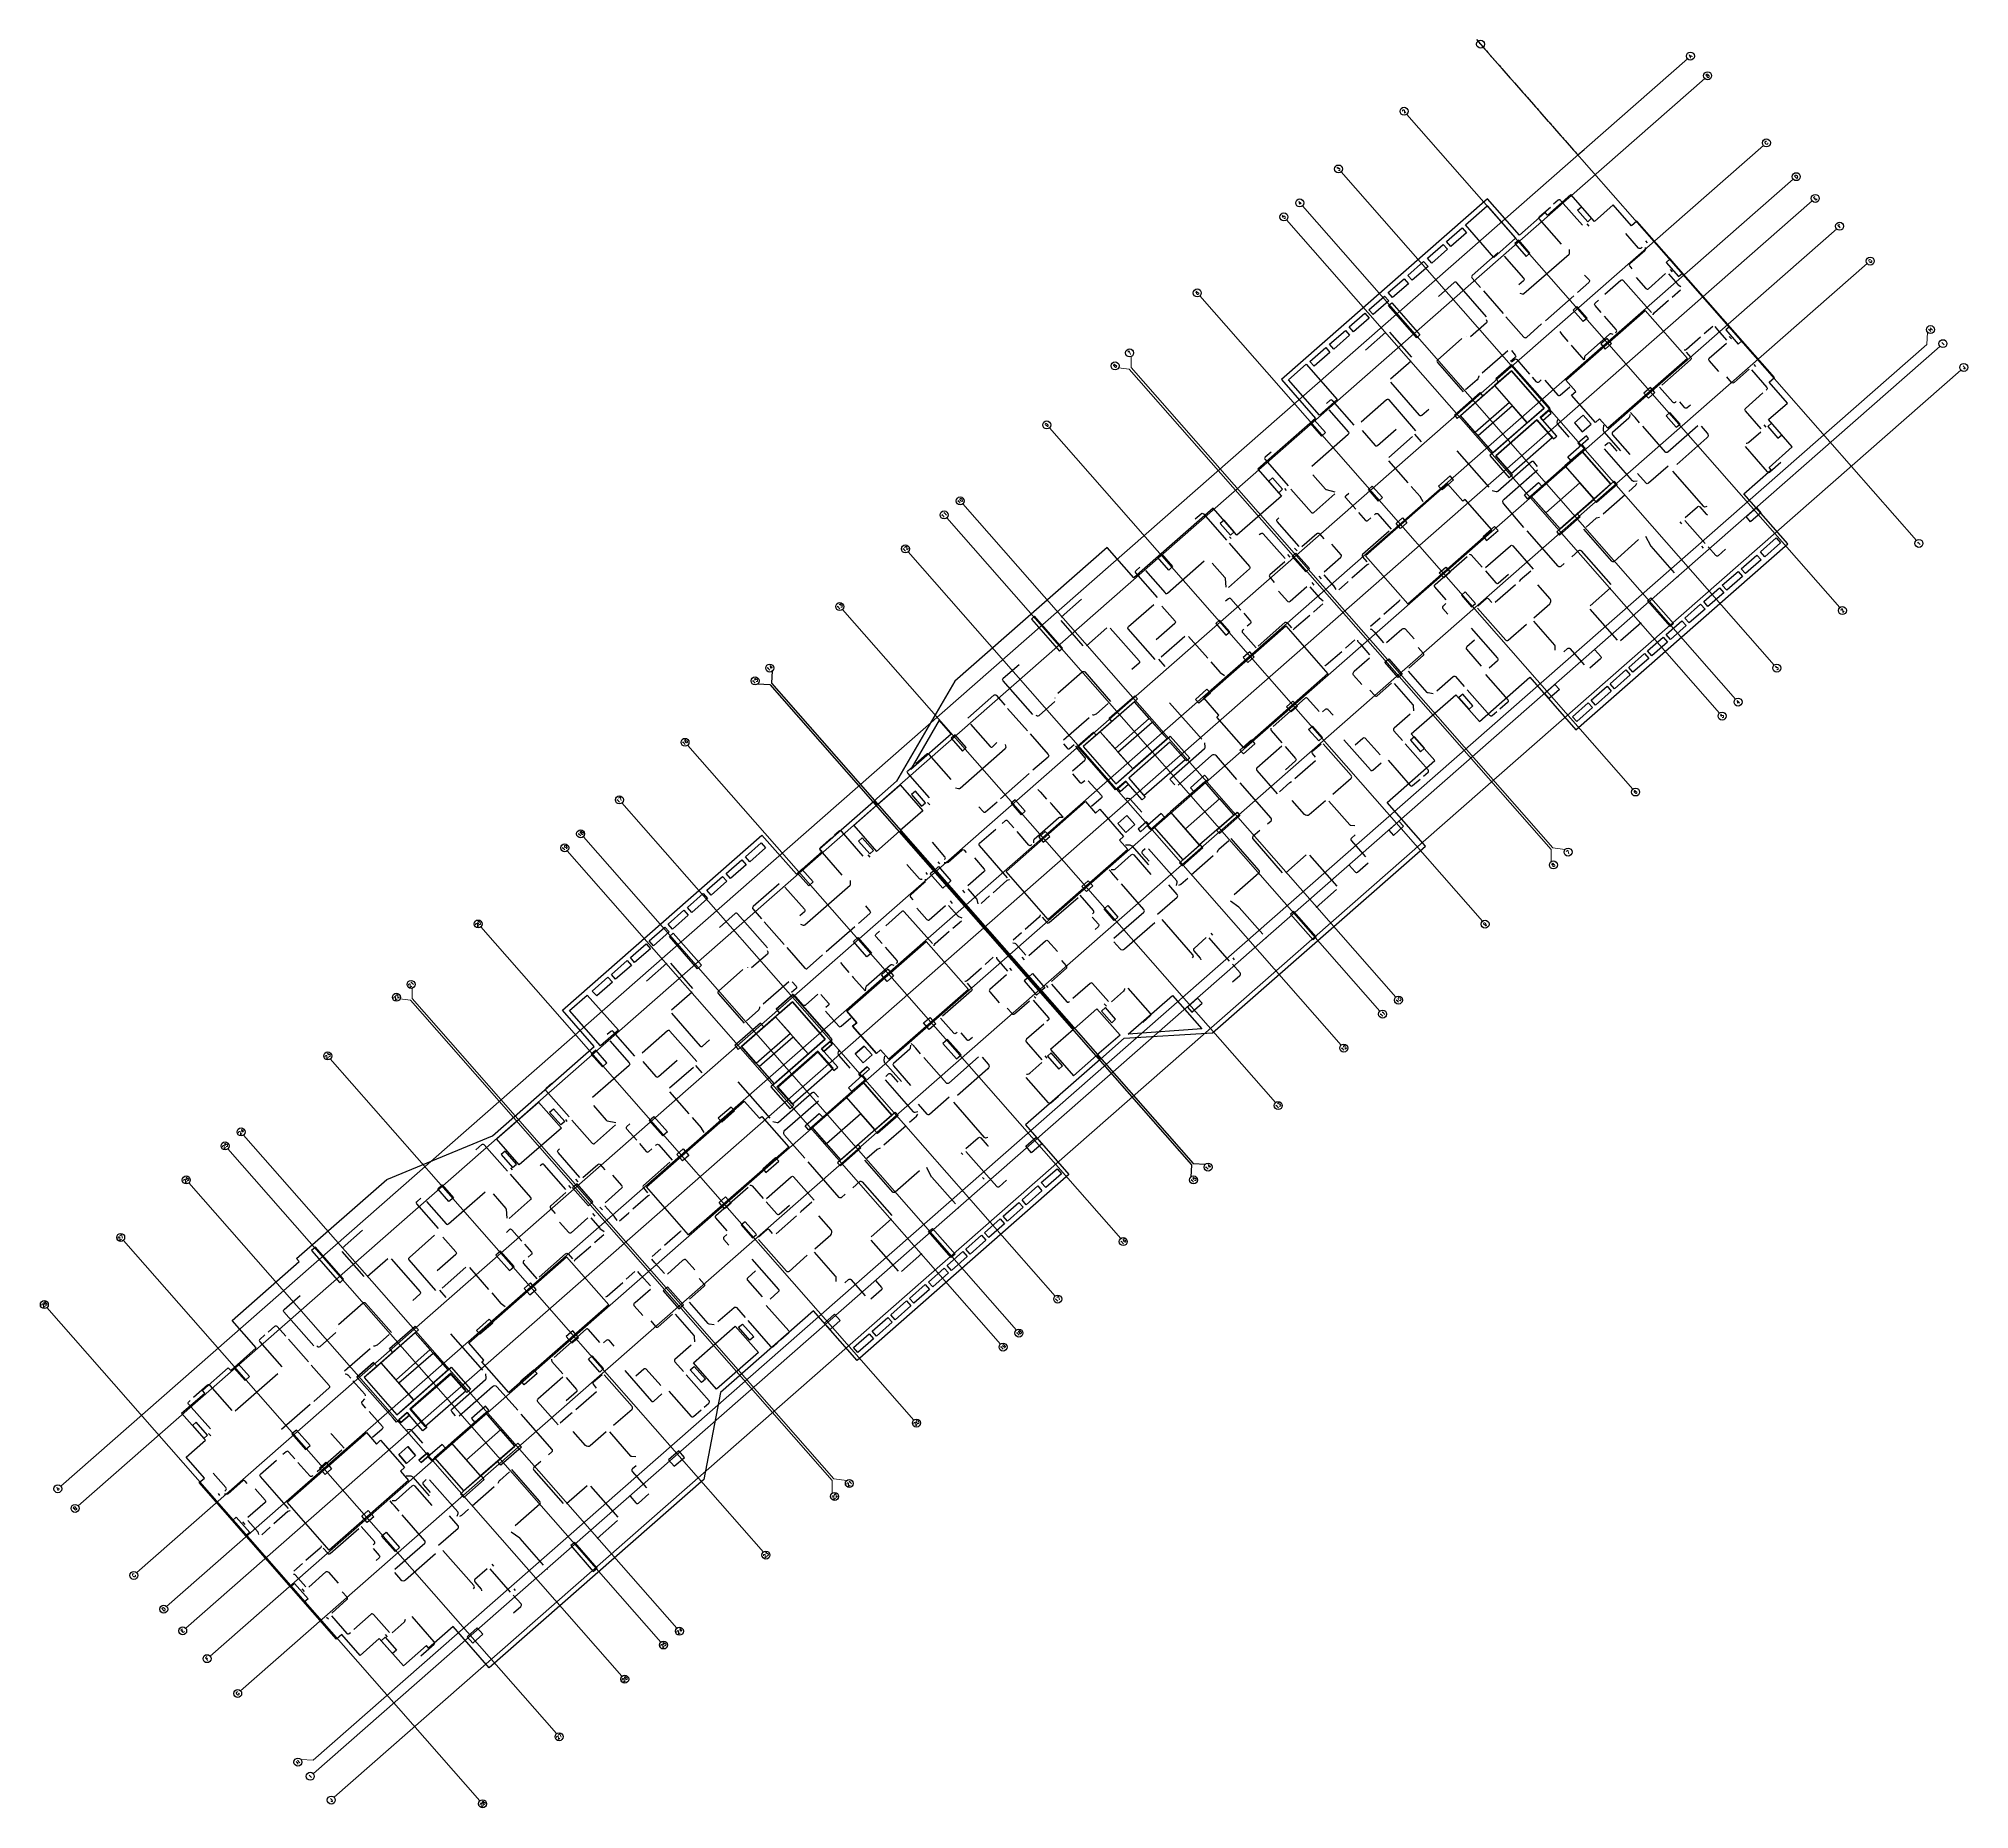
# Model space of a CAD drawing. Header units: metres. Extents: x 375833 to 375946, y 3316005 to 3316108.
import ezdxf
from ezdxf.enums import TextEntityAlignment as Align

# ---------------------------------------------------------------- set-up
doc = ezdxf.new("R2010")
doc.units = ezdxf.units.M
doc.header["$MEASUREMENT"] = 0
doc.linetypes.add('1802-BE-AE-140$0$XREF-E-GRID$0$CENTER2', pattern=[1.125, 0.75, -0.125, 0.125, -0.125])
for name, color, linetype in [('1802-BE-AE-140$0$XREF-E-GRID$0$A-GRID-OUT', 9, '1802-BE-AE-140$0$XREF-E-GRID$0$CENTER2'), ('Axes', 1, 'Continuous'), ('Column', 4, 'Continuous'), ('ElecConduit', 20, 'Continuous'), ('Opening', 2, 'Continuous'), ('S-GRID-CIRC', 3, 'Continuous'), ('S-GRID-CIRC-TEXT', 3, 'Continuous'), ('ShearWall', 14, 'Continuous'), ('Slab', 3, 'Continuous'), ('Stair', 5, 'Continuous')]:
    doc.layers.add(name, color=color, linetype=linetype)
doc.styles.add('S-ROMANS', font='romans.shx', dxfattribs={"width": 0.75})

# ---------------------------------------------------------------- blocks, each defined once
blk = doc.blocks.new('S-GRID-CIRC')
at = {"layer": 'S-GRID-CIRC'}
blk.add_circle((0, 0), 0.35, dxfattribs=at)
at = {"layer": 'S-GRID-CIRC-TEXT', "color": 3, "style": 'S-ROMANS', "flags": 8}
blk.add_attdef('GRID-CIRC', text='', height=0.3, dxfattribs=at).set_placement((0, 0), align=Align.MIDDLE)

msp = doc.modelspace()

# ---------------------------------------------------------------- linework, layer by layer
at = {"linetype": 'Continuous'}
msp.add_line((375923.38, 3316101.47), (375923.75, 3316101.8), dxfattribs=at)
at = {"layer": '1802-BE-AE-140$0$XREF-E-GRID$0$A-GRID-OUT'}
msp.add_line((375917.45, 3316108.23), (375923.38, 3316101.47), dxfattribs=at)
at = {"layer": 'Axes', "lineweight": 0, "ltscale": 0.05}
for p, q in [((375917.84, 3316107.78), (375943.2, 3316078.9)), ((375834.57, 3316023.51), (375929.8, 3316107.1)), ((375835.58, 3316022.36), (375930.81, 3316105.95)), ((375913.37, 3316103.85), (375938.72, 3316074.97)), ((375839.02, 3316018.44), (375934.25, 3316102.03)), ((375840.76, 3316016.45), (375935.99, 3316100.05)), ((375909.53, 3316100.48), (375934.88, 3316071.59)), ((375841.88, 3316015.18), (375937.11, 3316098.78)), ((375906.32, 3316097.67), (375931.68, 3316068.78)), ((375907.26, 3316098.49), (375932.61, 3316069.6)), ((375843.31, 3316013.55), (375938.54, 3316097.15)), ((375845.09, 3316011.51), (375940.33, 3316095.11)), ((375901.25, 3316093.22), (375926.61, 3316064.33)), ((375849.35, 3316006.67), (375944.58, 3316090.26)), ((375945.8, 3316088.87), (375850.57, 3316005.28)), ((375892.44, 3316085.48), (375917.8, 3316056.6)), ((375887.37, 3316081.03), (375912.73, 3316052.15)), ((375886.44, 3316080.21), (375911.79, 3316051.33)), ((375884.17, 3316078.22), (375909.52, 3316049.34)), ((375880.33, 3316074.85), (375905.68, 3316045.97)), ((375871.27, 3316066.89), (375896.62, 3316038.01)), ((375867.42, 3316063.52), (375892.78, 3316034.64)), ((375865.16, 3316061.53), (375890.51, 3316032.65)), ((375864.22, 3316060.71), (375889.58, 3316031.83)), ((375859.15, 3316056.26), (375884.51, 3316027.37)), ((375850.34, 3316048.53), (375875.7, 3316019.64)), ((375844.34, 3316043.26), (375869.69, 3316014.37)), ((375845.27, 3316044.07), (375870.63, 3316015.19)), ((375842.07, 3316041.26), (375867.42, 3316012.38)), ((375838.23, 3316037.89), (375863.58, 3316009.01)), ((375833.75, 3316033.96), (375859.1, 3316005.08))]:
    msp.add_line(p, q, dxfattribs=at)
for points in [[(375848.62, 3316007.49), (375849.33, 3316007.45), (375943.81, 3316090.38), (375943.85, 3316091.09)], [(375897.23, 3316089.66), (375897.23, 3316089.02), (375921.92, 3316060.89), (375922.63, 3316060.8)], [(375896.49, 3316089.01), (375897.12, 3316088.93), (375921.82, 3316060.8), (375921.82, 3316060.08)], [(375855.13, 3316052.67), (375855.13, 3316052.07), (375879.82, 3316023.93), (375880.58, 3316023.83)], [(375854.42, 3316052.05), (375855.03, 3316051.97), (375879.72, 3316023.84), (375879.72, 3316023.08)]]:
    msp.add_lwpolyline(points, dxfattribs=at)
at = {"layer": 'Axes', "linetype": 'Continuous'}
for points in [[(375875.37, 3316070.5), (375876.07, 3316070.45), (375900.77, 3316042.32), (375900.72, 3316041.61)], [(375876.22, 3316071.25), (375876.18, 3316070.54), (375900.87, 3316042.41), (375901.58, 3316042.37)]]:
    msp.add_lwpolyline(points, dxfattribs=at)
at = {"layer": 'Column'}
for points in [[(375923.37, 3316098.24, 0), (375923.59, 3316098.44, 0), (375924.19, 3316097.76, 0), (375923.96, 3316097.56, 0), (375923.37, 3316098.24, 0)], [(375919.92, 3316096.48, 0), (375919.69, 3316096.28, 0), (375920.35, 3316095.53, 0), (375920.58, 3316095.72, 0), (375919.92, 3316096.48, 0)], [(375928.78, 3316095.38, 0), (375928.56, 3316095.18, 0), (375929.28, 3316094.36, 0), (375929.51, 3316094.55, 0), (375928.78, 3316095.38, 0)], [(375923.1, 3316092.39, 0), (375923.33, 3316092.59, 0), (375923.92, 3316091.91, 0), (375923.7, 3316091.72, 0), (375923.1, 3316092.39, 0)], [(375925.09, 3316090.73, 0), (375924.72, 3316090.4, 0), (375924.98, 3316090.1, 0), (375925.36, 3316090.43, 0), (375925.09, 3316090.73, 0)], [(375932.27, 3316091.41, 0), (375932.04, 3316091.22, 0), (375932.77, 3316090.39, 0), (375932.99, 3316090.59, 0), (375932.27, 3316091.41, 0)], [(375927.52, 3316087.22, 0), (375927.89, 3316087.55, 0), (375927.63, 3316087.85, 0), (375927.25, 3316087.52, 0), (375927.52, 3316087.22, 0)], [(375929.14, 3316085.52, 0), (375929.37, 3316085.71, 0), (375928.77, 3316086.39, 0), (375928.55, 3316086.19, 0), (375929.14, 3316085.52, 0)], [(375929.14, 3316085.52, 0), (375929.37, 3316085.71, 0), (375928.77, 3316086.39, 0), (375928.55, 3316086.19, 0), (375929.14, 3316085.52, 0)], [(375907.94, 3316085.96, 0), (375907.71, 3316085.76, 0), (375908.37, 3316085.01, 0), (375908.6, 3316085.21, 0), (375907.94, 3316085.96, 0)], [(375934.72, 3316085.76, 0), (375934.5, 3316085.56, 0), (375935.09, 3316084.88, 0), (375935.32, 3316085.08, 0), (375934.72, 3316085.76, 0)], [(375923.61, 3316084.52, 0), (375923.81, 3316084.3, 0), (375922.98, 3316083.57, 0), (375922.79, 3316083.8, 0), (375923.61, 3316084.52, 0)], [(375905.29, 3316082.37, 0), (375905.51, 3316082.56, 0), (375906.1, 3316081.89, 0), (375905.88, 3316081.69, 0), (375905.29, 3316082.37, 0)], [(375911.12, 3316081.88, 0), (375911.35, 3316082.08, 0), (375911.94, 3316081.4, 0), (375911.72, 3316081.2, 0), (375911.12, 3316081.88, 0)], [(375916.11, 3316082.45, 0), (375915.91, 3316082.67, 0), (375915.23, 3316082.08, 0), (375915.43, 3316081.85, 0), (375916.11, 3316082.45, 0)], [(375921.27, 3316082.07, 0), (375920.44, 3316081.34, 0), (375920.25, 3316081.57, 0), (375921.07, 3316082.29, 0), (375921.27, 3316082.07, 0)], [(375933.84, 3316080.82, 0), (375934.1, 3316080.52, 0), (375933.5, 3316079.99, 0), (375933.24, 3316080.29, 0), (375933.84, 3316080.82, 0)], [(375902.68, 3316080.08, 0), (375902.45, 3316079.88, 0), (375903.05, 3316079.2, 0), (375903.27, 3316079.4, 0), (375902.68, 3316080.08, 0)], [(375912.74, 3316079.89, 0), (375913.11, 3316080.22, 0), (375913.38, 3316079.92, 0), (375913, 3316079.59, 0), (375912.74, 3316079.89, 0)], [(375918.71, 3316079.48, 0), (375918.51, 3316079.71, 0), (375917.83, 3316079.12, 0), (375918.03, 3316078.89, 0), (375918.71, 3316079.48, 0)], [(375898.77, 3316077.91, 0), (375899, 3316078.11, 0), (375899.66, 3316077.36, 0), (375899.43, 3316077.16, 0), (375898.77, 3316077.91, 0)], [(375906.65, 3316077.95, 0), (375906.88, 3316078.15, 0), (375907.67, 3316077.25, 0), (375907.45, 3316077.05, 0), (375906.65, 3316077.95, 0)], [(375915.91, 3316077.03, 0), (375915.54, 3316076.7, 0), (375915.27, 3316077, 0), (375915.65, 3316077.33, 0), (375915.91, 3316077.03, 0)], [(375917.16, 3316075, 0), (375917.39, 3316075.2, 0), (375916.79, 3316075.88, 0), (375916.57, 3316075.68, 0), (375917.16, 3316075, 0)], [(375902.41, 3316074.22, 0), (375902.18, 3316074.03, 0), (375902.78, 3316073.35, 0), (375903, 3316073.55, 0), (375902.41, 3316074.22, 0)], [(375904.17, 3316072.37, 0), (375903.79, 3316072.04, 0), (375904.06, 3316071.74, 0), (375904.43, 3316072.07, 0), (375904.17, 3316072.37, 0)], [(375912.08, 3316071.77, 0), (375912.31, 3316071.96, 0), (375913.1, 3316071.06, 0), (375912.87, 3316070.87, 0), (375912.08, 3316071.77, 0)], [(375922.04, 3316070.46, 0), (375922.3, 3316070.16, 0), (375921.7, 3316069.63, 0), (375921.44, 3316069.93, 0), (375922.04, 3316070.46, 0)], [(375901.2, 3316069.36, 0), (375901, 3316069.58, 0), (375901.67, 3316070.18, 0), (375901.87, 3316069.95, 0), (375901.2, 3316069.36, 0)], [(375906.59, 3316068.85, 0), (375906.97, 3316069.18, 0), (375906.7, 3316069.48, 0), (375906.33, 3316069.15, 0), (375906.59, 3316068.85, 0)], [(375916.64, 3316069.89, 0), (375916.41, 3316069.69, 0), (375917.01, 3316069.01, 0), (375917.23, 3316069.21, 0), (375916.64, 3316069.89, 0)], [(375908.44, 3316067.35, 0), (375908.22, 3316067.15, 0), (375907.62, 3316067.83, 0), (375907.85, 3316068.02, 0), (375908.44, 3316067.35, 0)], [(375886.92, 3316067.51, 0), (375886.69, 3316067.31, 0), (375887.35, 3316066.56, 0), (375887.58, 3316066.76, 0), (375886.92, 3316067.51, 0)], [(375903.8, 3316066.4, 0), (375903.6, 3316066.62, 0), (375904.28, 3316067.21, 0), (375904.47, 3316066.99, 0), (375903.8, 3316066.4, 0)], [(375913.81, 3316067.4, 0), (375913.58, 3316067.2, 0), (375914.17, 3316066.52, 0), (375914.4, 3316066.72, 0), (375913.81, 3316067.4, 0)], [(375900.9, 3316064.19, 0), (375901.73, 3316064.91, 0), (375901.53, 3316065.14, 0), (375900.71, 3316064.41, 0), (375900.9, 3316064.19, 0)], [(375884.6, 3316064.21, 0), (375884.37, 3316064.01, 0), (375884.96, 3316063.33, 0), (375885.19, 3316063.53, 0), (375884.6, 3316064.21, 0)], [(375890.43, 3316063.71, 0), (375890.2, 3316063.51, 0), (375890.8, 3316062.83, 0), (375891.02, 3316063.03, 0), (375890.43, 3316063.71, 0)], [(375898.16, 3316062.18, 0), (375898.36, 3316061.96, 0), (375899.19, 3316062.68, 0), (375898.99, 3316062.91, 0), (375898.16, 3316062.18, 0)], [(375912.31, 3316061.92, 0), (375912.58, 3316061.62, 0), (375913.18, 3316062.15, 0), (375912.91, 3316062.45, 0), (375912.31, 3316061.92, 0)], [(375881.27, 3316061.28, 0), (375881.49, 3316061.48, 0), (375882.15, 3316060.73, 0), (375881.93, 3316060.53, 0), (375881.27, 3316061.28, 0)], [(375892.19, 3316061.85, 0), (375891.82, 3316061.52, 0), (375892.08, 3316061.22, 0), (375892.46, 3316061.55, 0), (375892.19, 3316061.85, 0)], [(375877.69, 3316059.41, 0), (375877.95, 3316059.64, 0), (375878.61, 3316058.89, 0), (375878.35, 3316058.66, 0), (375877.69, 3316059.41, 0)], [(375885.68, 3316059.54, 0), (375885.47, 3316059.36, 0), (375886.2, 3316058.53, 0), (375886.41, 3316058.72, 0), (375885.68, 3316059.54, 0)], [(375885.75, 3316059.6, 0), (375885.96, 3316059.79, 0), (375886.68, 3316058.96, 0), (375886.47, 3316058.77, 0), (375885.75, 3316059.6, 0)], [(375894.61, 3316058.33, 0), (375894.99, 3316058.66, 0), (375894.72, 3316058.96, 0), (375894.35, 3316058.63, 0), (375894.61, 3316058.33, 0)], [(375896.46, 3316056.83, 0), (375896.24, 3316056.63, 0), (375895.65, 3316057.31, 0), (375895.87, 3316057.51, 0), (375896.46, 3316056.83, 0)], [(375880.97, 3316055.4, 0), (375881.23, 3316055.63, 0), (375882.02, 3316054.73, 0), (375881.76, 3316054.5, 0), (375880.97, 3316055.4, 0)], [(375882.62, 3316053.45, 0), (375882.99, 3316053.78, 0), (375883.32, 3316053.4, 0), (375882.95, 3316053.07, 0), (375882.62, 3316053.45, 0)], [(375891.24, 3316053.34, 0), (375891.46, 3316053.53, 0), (375892.18, 3316052.7, 0), (375891.97, 3316052.52, 0), (375891.24, 3316053.34, 0)], [(375891.18, 3316053.28, 0), (375890.97, 3316053.1, 0), (375891.69, 3316052.27, 0), (375891.9, 3316052.46, 0), (375891.18, 3316053.28, 0)], [(375895.72, 3316051.53, 0), (375895.5, 3316051.33, 0), (375896.09, 3316050.65, 0), (375896.32, 3316050.85, 0), (375895.72, 3316051.53, 0)], [(375900.52, 3316051.56, 0), (375900.78, 3316051.27, 0), (375901.38, 3316051.79, 0), (375901.12, 3316052.09, 0), (375900.52, 3316051.56, 0)], [(375885.79, 3316050.59, 0), (375885.41, 3316050.26, 0), (375885.08, 3316050.64, 0), (375885.46, 3316050.96, 0), (375885.79, 3316050.59, 0)], [(375865.88, 3316049.04, 0), (375865.61, 3316048.81, 0), (375866.27, 3316048.06, 0), (375866.54, 3316048.29, 0), (375865.88, 3316049.04, 0)], [(375887, 3316048.53, 0), (375887.27, 3316048.76, 0), (375886.47, 3316049.66, 0), (375886.21, 3316049.43, 0), (375887, 3316048.53, 0)], [(375892.55, 3316048.88, 0), (375892.33, 3316048.68, 0), (375892.99, 3316047.93, 0), (375893.22, 3316048.13, 0), (375892.55, 3316048.88, 0)], [(375881.51, 3316047.57, 0), (375881.71, 3316047.34, 0), (375880.88, 3316046.62, 0), (375880.69, 3316046.84, 0), (375881.51, 3316047.57, 0)], [(375863.18, 3316045.41, 0), (375863.41, 3316045.61, 0), (375864.07, 3316044.86, 0), (375863.84, 3316044.66, 0), (375863.18, 3316045.41, 0)], [(375874.01, 3316045.49, 0), (375873.81, 3316045.71, 0), (375873.06, 3316045.06, 0), (375873.26, 3316044.83, 0), (375874.01, 3316045.49, 0)], [(375869.02, 3316044.92, 0), (375869.29, 3316045.15, 0), (375870.08, 3316044.25, 0), (375869.82, 3316044.02, 0), (375869.02, 3316044.92, 0)], [(375879.17, 3316045.11, 0), (375878.34, 3316044.38, 0), (375878.15, 3316044.61, 0), (375878.97, 3316045.34, 0), (375879.17, 3316045.11, 0)], [(375870.64, 3316042.93, 0), (375871.01, 3316043.26, 0), (375871.34, 3316042.88, 0), (375870.97, 3316042.56, 0), (375870.64, 3316042.93, 0)], [(375891.67, 3316043.94, 0), (375892, 3316043.56, 0), (375891.4, 3316043.03, 0), (375891.07, 3316043.41, 0), (375891.67, 3316043.94, 0)], [(375860.58, 3316043.12, 0), (375860.35, 3316042.92, 0), (375861.01, 3316042.17, 0), (375861.24, 3316042.37, 0), (375860.58, 3316043.12, 0)], [(375876.61, 3316042.53, 0), (375876.41, 3316042.75, 0), (375875.66, 3316042.09, 0), (375875.85, 3316041.87, 0), (375876.61, 3316042.53, 0)], [(375856.63, 3316040.92, 0), (375856.9, 3316041.15, 0), (375857.55, 3316040.4, 0), (375857.29, 3316040.17, 0), (375856.63, 3316040.92, 0)], [(375864.8, 3316041.21, 0), (375864.53, 3316040.98, 0), (375865.46, 3316039.93, 0), (375865.72, 3316040.16, 0), (375864.8, 3316041.21, 0)], [(375873.81, 3316040.07, 0), (375873.43, 3316039.74, 0), (375873.1, 3316040.12, 0), (375873.48, 3316040.45, 0), (375873.81, 3316040.07, 0)], [(375875.06, 3316038.04, 0), (375875.29, 3316038.24, 0), (375874.63, 3316038.99, 0), (375874.4, 3316038.8, 0), (375875.06, 3316038.04, 0)], [(375860.31, 3316037.27, 0), (375860.04, 3316037.04, 0), (375860.84, 3316036.14, 0), (375861.1, 3316036.37, 0), (375860.31, 3316037.27, 0)], [(375862.07, 3316035.41, 0), (375861.69, 3316035.08, 0), (375862.02, 3316034.71, 0), (375862.4, 3316035.03, 0), (375862.07, 3316035.41, 0)], [(375870.09, 3316035.17, 0), (375869.83, 3316034.94, 0), (375870.75, 3316033.89, 0), (375871.02, 3316034.12, 0), (375870.09, 3316035.17, 0)], [(375859.1, 3316032.4, 0), (375858.9, 3316032.63, 0), (375859.65, 3316033.29, 0), (375859.85, 3316033.06, 0), (375859.1, 3316032.4, 0)], [(375874.25, 3316032.81, 0), (375874.47, 3316033, 0), (375875.13, 3316032.25, 0), (375874.91, 3316032.06, 0), (375874.25, 3316032.81, 0)], [(375879.87, 3316033.58, 0), (375880.2, 3316033.2, 0), (375879.6, 3316032.67, 0), (375879.27, 3316033.05, 0), (375879.87, 3316033.58, 0)], [(375864.49, 3316031.89, 0), (375864.87, 3316032.22, 0), (375864.54, 3316032.6, 0), (375864.16, 3316032.27, 0), (375864.49, 3316031.89, 0)], [(375866.34, 3316030.39, 0), (375866.12, 3316030.19, 0), (375865.46, 3316030.94, 0), (375865.68, 3316031.14, 0), (375866.34, 3316030.39, 0)], [(375844.69, 3316030.44, 0), (375844.95, 3316030.67, 0), (375845.61, 3316029.92, 0), (375845.35, 3316029.69, 0), (375844.69, 3316030.44, 0)], [(375861.7, 3316029.44, 0), (375861.5, 3316029.67, 0), (375862.25, 3316030.32, 0), (375862.45, 3316030.1, 0), (375861.7, 3316029.44, 0)], [(375871.41, 3316030.32, 0), (375871.64, 3316030.52, 0), (375872.3, 3316029.77, 0), (375872.08, 3316029.57, 0), (375871.41, 3316030.32, 0)], [(375858.8, 3316027.23, 0), (375859.63, 3316027.96, 0), (375859.43, 3316028.18, 0), (375858.6, 3316027.46, 0), (375858.8, 3316027.23, 0)], [(375842.49, 3316027.25, 0), (375842.27, 3316027.05, 0), (375842.93, 3316026.3, 0), (375843.16, 3316026.5, 0), (375842.49, 3316027.25, 0)], [(375848.36, 3316026.79, 0), (375848.1, 3316026.56, 0), (375848.89, 3316025.65, 0), (375849.16, 3316025.88, 0), (375848.36, 3316026.79, 0)], [(375856.06, 3316025.23, 0), (375856.26, 3316025, 0), (375857.09, 3316025.73, 0), (375856.89, 3316025.95, 0), (375856.06, 3316025.23, 0)], [(375870.15, 3316025.04, 0), (375870.48, 3316024.67, 0), (375871.08, 3316025.19, 0), (375870.75, 3316025.57, 0), (375870.15, 3316025.04, 0)], [(375849.72, 3316024.56, 0), (375850.09, 3316024.9, 0), (375850.42, 3316024.52, 0), (375850.04, 3316024.19, 0), (375849.72, 3316024.56, 0)], [(375844.61, 3316021.5, 0), (375844.84, 3316021.69, 0), (375845.63, 3316020.79, 0), (375845.4, 3316020.59, 0), (375844.61, 3316021.5, 0)], [(375852.89, 3316021.71, 0), (375852.51, 3316021.38, 0), (375852.18, 3316021.75, 0), (375852.56, 3316022.08, 0), (375852.89, 3316021.71, 0)], [(375854.4, 3316019.91, 0), (375854.14, 3316019.68, 0), (375853.35, 3316020.58, 0), (375853.61, 3316020.81, 0), (375854.4, 3316019.91, 0)], [(375848.03, 3316017.6, 0), (375848.25, 3316017.8, 0), (375849.05, 3316016.9, 0), (375848.82, 3316016.7, 0), (375848.03, 3316017.6, 0)], [(375858.35, 3316014.68, 0), (375858.68, 3316014.31, 0), (375859.28, 3316014.84, 0), (375858.95, 3316015.21, 0), (375858.35, 3316014.68, 0)], [(375853.33, 3316014.45, 0), (375853.56, 3316014.65, 0), (375854.22, 3316013.89, 0), (375853.99, 3316013.7, 0), (375853.33, 3316014.45, 0)]]:
    msp.add_polyline3d(points, dxfattribs=at)
at = {"layer": 'ElecConduit'}
for points in [[(375923.65, 3316097.36), (375922.37, 3316098.81, 0.414214), (375922.23, 3316098.82), (375921.96, 3316098.59)], [(375922.42, 3316096.25), (375921.13, 3316097.72, -0.414214), (375921.14, 3316097.86), (375921.78, 3316098.42)], [(375927.15, 3316096.07), (375927.08, 3316096.01, -0.414214), (375926.94, 3316096.02), (375926.2, 3316096.87)], [(375918.72, 3316095.75), (375917.2, 3316094.41, 0.414214), (375917.19, 3316094.26), (375917.69, 3316093.7)], [(375919.06, 3316095.55), (375920.21, 3316094.25, -0.414214), (375920.2, 3316094.1), (375919.93, 3316093.87)], [(375919.98, 3316093.38), (375920.13, 3316093.33, 0.265554), (375920.23, 3316093.35), (375922.87, 3316095.66, 0.231112), (375922.9, 3316095.74), (375922.89, 3316095.94)], [(375927.32, 3316096.06), (375927.33, 3316095.94, -0.22742), (375927.3, 3316095.86), (375926.43, 3316095.09, 0.414214), (375926.42, 3316094.95), (375926.54, 3316094.81)], [(375918.03, 3316092), (375916.29, 3316093.99, 0.414214), (375916.15, 3316094), (375915.22, 3316093.18)], [(375923.78, 3316094.44), (375924.04, 3316094.15, -0.414214), (375924.03, 3316094.01), (375923.36, 3316093.42)], [(375927.69, 3316092.24), (375926.04, 3316094.11, 0.414214), (375925.9, 3316094.11), (375924.96, 3316093.29)], [(375926.79, 3316094.3), (375927.37, 3316093.65, 0.414214), (375927.51, 3316093.64), (375928.51, 3316094.52)], [(375928.69, 3316094.51), (375929.24, 3316093.88, 0.064786), (375929.25, 3316093.87), (375929.42, 3316093.76)], [(375924.75, 3316092.25), (375924.39, 3316092.66, -0.414214), (375924.4, 3316092.8), (375924.59, 3316092.96)], [(375927.8, 3316092.11), (375927.8, 3316092.13, -0.162374), (375927.87, 3316092.24), (375928.69, 3316092.96)], [(375918.02, 3316091.83), (375918.06, 3316091.74, -0.319468), (375918.03, 3316091.63), (375917.1, 3316090.81)], [(375919.17, 3316092), (375920.23, 3316090.8, 0.414214), (375920.37, 3316090.79), (375921.26, 3316091.58)], [(375925.59, 3316091.07), (375925.62, 3316091.1, 0.414214), (375925.63, 3316091.25), (375924.94, 3316092.03)], [(375916.6, 3316090.72), (375915.17, 3316089.46, 0.414214), (375915.16, 3316089.31), (375916.67, 3316087.59)], [(375922.82, 3316090.55), (375922.47, 3316090.95, -0.029743), (375922.46, 3316090.96), (375922.34, 3316091.14)], [(375925.46, 3316090.96), (375925.33, 3316090.99, 0.242789), (375925.24, 3316090.97), (375923.81, 3316089.71, 0.180364), (375923.78, 3316089.65), (375923.75, 3316089.47)], [(375929.6, 3316090.05), (375929.63, 3316090.05, 0.162374), (375929.74, 3316090.1), (375930.56, 3316090.82)], [(375932.1, 3316090.62), (375931.58, 3316091.22, -0.034416), (375931.57, 3316091.23), (375931.43, 3316091.43)], [(375919.49, 3316090.01), (375919.72, 3316089.74, -0.414214), (375919.71, 3316089.6), (375919.44, 3316089.37)], [(375919.5, 3316089.36), (375919.67, 3316089.5, -0.414214), (375919.81, 3316089.49), (375920.55, 3316088.64)], [(375923.75, 3316089.47), (375923.08, 3316090.24, -0.030567), (375923.07, 3316090.25), (375923.01, 3316090.34)], [(375929.72, 3316089.92), (375929.99, 3316089.61, -0.414214), (375929.98, 3316089.47), (375928.29, 3316087.99)], [(375931.63, 3316088.79), (375931.07, 3316089.43, -0.414214), (375931.08, 3316089.57), (375932.09, 3316090.45)], [(375917.58, 3316088.53), (375917.58, 3316088.51, -0.179321), (375917.49, 3316088.31), (375916.81, 3316087.71)], [(375921.24, 3316088.3), (375921.1, 3316088.17, -0.414214), (375920.96, 3316088.18), (375920.72, 3316088.45)], [(375933.42, 3316088.93), (375932.53, 3316088.14, -0.414214), (375932.38, 3316088.15), (375932.1, 3316088.48)], [(375933.54, 3316088.88), (375934.44, 3316087.85, -0.414214), (375934.43, 3316087.71), (375934.4, 3316087.69)], [(375912.41, 3316088.16), (375914.1, 3316086.24, 0.414214), (375914.24, 3316086.23), (375914.65, 3316086.59)], [(375921.44, 3316088.28), (375922.21, 3316087.41, 0.414214), (375922.35, 3316087.4), (375922.92, 3316087.89)], [(375929.14, 3316087.03), (375929.08, 3316086.98, -0.414214), (375928.94, 3316086.99), (375928.16, 3316087.88)], [(375934.11, 3316085.44), (375933.19, 3316086.49, -0.414214), (375933.2, 3316086.63), (375934.22, 3316087.53)], [(375908.81, 3316086.55), (375909.95, 3316085.24, -0.414214), (375909.94, 3316085.1), (375907.8, 3316083.22)], [(375910.28, 3316085.64), (375909.01, 3316087.09, 0.414214), (375908.87, 3316087.1), (375908.66, 3316086.91)], [(375913.9, 3316085.32), (375912.33, 3316087.12, 0.414214), (375912.18, 3316087.12), (375910.7, 3316085.82)], [(375926.42, 3316086.28), (375926.4, 3316086.12, -0.192487), (375926.37, 3316086.06), (375925.42, 3316085.22, 0.414214), (375925.41, 3316085.08), (375926.42, 3316083.93)], [(375927, 3316085.79), (375926.73, 3316086.1), (375926.62, 3316086.22, 0.015372), (375926.62, 3316086.22), (375926.46, 3316086.38)], [(375929.98, 3316086.82), (375929.79, 3316086.66, -0.414214), (375929.65, 3316086.67), (375929.35, 3316087.01)], [(375910.75, 3316085.33), (375911.51, 3316084.46, 0.414214), (375911.65, 3316084.45), (375912.75, 3316085.41)], [(375922.23, 3316085.97), (375922.22, 3316085.97, 0.414214), (375922.21, 3316085.68), (375922.86, 3316084.94)], [(375924.89, 3316085.65), (375924.86, 3316085.42, 0.222751), (375924.9, 3316085.26), (375925.88, 3316084.15)], [(375930.4, 3316085.6), (375928.65, 3316084.06, -0.414214), (375928.51, 3316084.07), (375927.19, 3316085.58)], [(375930.6, 3316085.58), (375930.96, 3316085.18, -0.414214), (375930.94, 3316084.9), (375929.17, 3316083.34)], [(375933.23, 3316084.6), (375933.27, 3316084.6, 0.175878), (375933.4, 3316084.65), (375934.1, 3316085.26)], [(375905.42, 3316084.07), (375905.08, 3316083.77, 0.414214), (375905.07, 3316083.63), (375906.42, 3316082.09)], [(375926.85, 3316082.37), (375926.68, 3316082.35, -0.254606), (375926.59, 3316082.38), (375924.94, 3316084.26)], [(375924.96, 3316084.46), (375925.12, 3316084.6, -0.414214), (375925.26, 3316084.59), (375925.67, 3316084.13)], [(375935.26, 3316083.45), (375934.63, 3316082.9, -0.414214), (375934.49, 3316082.91), (375933.19, 3316084.4)], [(375907.86, 3316082.74), (375908.6, 3316081.9, 0.159072), (375908.65, 3316081.87), (375909.16, 3316081.75)], [(375921.03, 3316083.23), (375920.81, 3316083.49, 0.414214), (375920.66, 3316083.5), (375918.69, 3316081.77, -0.238117), (375918.6, 3316081.75), (375918.36, 3316081.8)], [(375920.23, 3316079.66), (375919.04, 3316081.03, -0.414214), (375919.06, 3316081.31), (375921.02, 3316083.03)], [(375928.67, 3316083.24), (375927.52, 3316082.24, -0.414214), (375927.38, 3316082.25), (375926.88, 3316082.82)], [(375930.94, 3316080.89), (375930.87, 3316080.86, -0.343248), (375930.75, 3316080.88), (375928.94, 3316082.95)], [(375906.58, 3316081.9), (375907.78, 3316080.54, 0.414214), (375907.92, 3316080.53), (375909.15, 3316081.62)], [(375910.38, 3316080.72), (375909.8, 3316081.38, -0.414214), (375909.81, 3316081.52), (375909.98, 3316081.67)], [(375913.62, 3316082.06), (375914.15, 3316081.46, -0.05634), (375914.16, 3316081.44), (375914.31, 3316081.17)], [(375900.97, 3316080.16), (375901.32, 3316080.46, -0.414214), (375901.46, 3316080.45), (375902.81, 3316078.92)], [(375910.54, 3316080.53), (375910.95, 3316080.07, 0.414214), (375911.09, 3316080.06), (375911.26, 3316080.22)], [(375911.48, 3316080.4), (375911.53, 3316080.45, -0.414214), (375911.68, 3316080.45), (375912.46, 3316079.55)], [(375929.66, 3316080.24), (375930.38, 3316080.87, -0.414214), (375930.52, 3316080.86), (375930.9, 3316080.43, 0.223357), (375930.98, 3316080.4), (375930.98, 3316080.4)], [(375907.06, 3316078.54), (375905.78, 3316080, -0.414214), (375905.79, 3316080.14), (375905.87, 3316080.22)], [(375907.23, 3316078.53), (375908.11, 3316079.3, -0.414214), (375908.25, 3316079.29), (375908.52, 3316078.99)], [(375912.33, 3316079.44), (375910.78, 3316078.07, 0.414214), (375910.77, 3316077.93), (375911.02, 3316077.64)], [(375922.59, 3316077.55), (375922.38, 3316077.37, -0.414214), (375922.24, 3316077.38), (375920.42, 3316079.45)], [(375926.94, 3316078.94), (375925.51, 3316077.67, -0.414215), (375925.37, 3316077.68), (375923.73, 3316079.55)], [(375923.86, 3316079.67), (375924.45, 3316080.19, -0.094579), (375924.48, 3316080.21), (375924.65, 3316080.26)], [(375902.97, 3316078.73), (375904.16, 3316077.37, -0.414214), (375904.15, 3316077.23), (375902.92, 3316076.14)], [(375906.24, 3316077.83), (375904.96, 3316079.28, 0.414214), (375904.82, 3316079.29), (375904.73, 3316079.22)], [(375908.53, 3316077.06), (375909.51, 3316077.92, 0.414214), (375909.52, 3316078.06), (375908.98, 3316078.67)], [(375917.98, 3316077.31), (375919.43, 3316078.58, -0.414212), (375919.58, 3316078.58), (375920.77, 3316077.22)], [(375923.03, 3316077.94), (375923.44, 3316078.3, -0.414214), (375923.58, 3316078.29), (375925.31, 3316076.32)], [(375929.04, 3316076.99), (375927.67, 3316078.55, -0.058732), (375927.65, 3316078.57), (375927.36, 3316079.12)], [(375932.03, 3316078.39), (375931.6, 3316078, -0.414214), (375931.46, 3316078.01), (375931.01, 3316078.52)], [(375898.78, 3316075.55), (375897.51, 3316076.99, -0.414214), (375897.52, 3316077.14), (375897.74, 3316077.32)], [(375898.07, 3316077.13), (375899.22, 3316075.82, 0.414214), (375899.36, 3316075.81), (375901.51, 3316077.7)], [(375901.97, 3316077.57), (375902.71, 3316076.73, -0.159072), (375902.74, 3316076.67), (375902.78, 3316076.15)], [(375906.23, 3316077.65), (375905.35, 3316076.88, 0.414214), (375905.34, 3316076.74), (375905.61, 3316076.44)], [(375911.13, 3316077.52), (375911.12, 3316077.51, 0.100901), (375911.05, 3316077.47), (375910.15, 3316076.68)], [(375915.68, 3316075.41), (375915.01, 3316076.17, -0.414215), (375915.02, 3316076.31), (375916.9, 3316077.96)], [(375917.01, 3316078.09), (375917.07, 3316078.08, -0.190876), (375917.14, 3316078.05), (375917.78, 3316077.32)], [(375917.97, 3316077.11), (375918.58, 3316076.41, 0.414214), (375918.72, 3316076.4), (375919.32, 3316076.92)], [(375907.52, 3316076.18), (375906.54, 3316075.31, -0.414214), (375906.4, 3316075.32), (375905.86, 3316075.93)], [(375907.7, 3316076.17), (375908.22, 3316075.57, 0.04047), (375908.23, 3316075.56), (375908.47, 3316075.36)], [(375908.51, 3316076.88), (375909.04, 3316076.28, -0.04047), (375909.05, 3316076.27), (375909.21, 3316076.02)], [(375920.81, 3316074.37), (375921.74, 3316075.19, 0.414214), (375921.76, 3316075.47), (375921.04, 3316076.29)], [(375898.63, 3316071.92), (375897.06, 3316073.71, -0.414214), (375897.07, 3316073.85), (375898.55, 3316075.15)], [(375899.03, 3316075.05), (375899.8, 3316074.17, -0.414214), (375899.79, 3316074.03), (375898.7, 3316073.07)], [(375903.65, 3316074.82), (375903.07, 3316075.48, 0.414214), (375902.93, 3316075.48), (375902.75, 3316075.33)], [(375912.97, 3316075.42), (375912.97, 3316075.41, -0.100901), (375912.92, 3316075.34), (375912.02, 3316074.55)], [(375915.66, 3316075.2), (375915.49, 3316075.05, 0.414214), (375915.48, 3316074.91), (375915.77, 3316074.57)], [(375920.37, 3316073.98), (375919.3, 3316073.04, -0.414214), (375919.16, 3316073.05), (375917.51, 3316074.92)], [(375918.34, 3316075.26), (375918.15, 3316075.47, 0.414214), (375918.01, 3316075.48), (375917.52, 3316075.05)], [(375896.01, 3316073.76), (375897.7, 3316071.84, -0.414214), (375897.69, 3316071.7), (375897.27, 3316071.34)], [(375903.82, 3316073.68), (375903.76, 3316073.63, 0.414214), (375903.76, 3316073.49), (375904.54, 3316072.6)], [(375903.82, 3316074.63), (375904.22, 3316074.17, -0.414214), (375904.21, 3316074.03), (375904.03, 3316073.87)], [(375904.67, 3316072.71), (375906.22, 3316074.08, -0.414214), (375906.36, 3316074.07), (375906.62, 3316073.78)], [(375906.73, 3316073.65), (375906.74, 3316073.66, -0.100901), (375906.78, 3316073.73), (375907.69, 3316074.52)], [(375911.23, 3316073.71), (375911.27, 3316073.7, -0.177394), (375911.33, 3316073.67), (375911.45, 3316073.54), (375912.01, 3316072.9)], [(375913.79, 3316073.13), (375913.29, 3316073.69, 0.182178), (375913.23, 3316073.72, 0.215755), (375913.07, 3316073.67), (375912.18, 3316072.89)], [(375917.13, 3316073.76), (375918.68, 3316071.99, -0.414214), (375918.67, 3316071.84), (375918.19, 3316071.42)], [(375922.05, 3316072.46), (375922.06, 3316072.69, 0.19064), (375922.03, 3316072.76), (375920.8, 3316074.16)], [(375910.49, 3316073.06), (375910.49, 3316073.02, 0.177394), (375910.52, 3316072.95), (375910.63, 3316072.83), (375911.19, 3316072.19)], [(375914.04, 3316072.62), (375914.33, 3316072.29, -0.414214), (375914.32, 3316072.15), (375913.48, 3316071.42)], [(375917.34, 3316073.06), (375916.88, 3316072.66, 0.414214), (375916.87, 3316072.52), (375917.72, 3316071.54)], [(375922.56, 3316072.37), (375922.78, 3316072.56, -0.414214), (375922.92, 3316072.56), (375923.75, 3316071.61)], [(375891.47, 3316068.69), (375889.73, 3316070.67, -0.414214), (375889.74, 3316070.82), (375890.67, 3316071.63)], [(375901.9, 3316071.78), (375902.43, 3316071.17, 0.05634), (375902.45, 3316071.16), (375902.7, 3316070.98)], [(375908.57, 3316071.55), (375908.58, 3316071.56, 0.100901), (375908.65, 3316071.6), (375909.56, 3316072.39)], [(375910.74, 3316070.45), (375910.24, 3316071.01, -0.182178), (375910.22, 3316071.08, -0.215755), (375910.29, 3316071.23), (375911.18, 3316072.01)], [(375924.37, 3316072.49), (375924.72, 3316072.1, -0.414214), (375924.71, 3316071.96), (375924.09, 3316071.41)], [(375892.93, 3316069.94), (375894.37, 3316071.2, -0.414214), (375894.51, 3316071.19), (375896.02, 3316069.47)], [(375911.21, 3316070.13), (375911.49, 3316069.81, 0.414214), (375911.64, 3316069.8), (375912.48, 3316070.54)], [(375913.78, 3316068.91), (375913.77, 3316069.21, 0.171526), (375913.75, 3316069.27), (375912.65, 3316070.52)], [(375914.92, 3316069.91), (375914.62, 3316069.96, -0.171526), (375914.56, 3316069.99), (375913.47, 3316071.24)], [(375915.13, 3316070.09), (375916.08, 3316070.93, -0.414214), (375916.22, 3316070.92), (375916.73, 3316070.34)], [(375917.97, 3316071.04), (375919.28, 3316069.55, -0.414214), (375919.27, 3316069.41), (375918.82, 3316069.02)], [(375887.67, 3316068.49), (375889.2, 3316069.83, -0.414214), (375889.34, 3316069.82), (375889.84, 3316069.25)], [(375891.65, 3316068.67), (375891.73, 3316068.63, 0.319468), (375891.84, 3316068.64), (375892.77, 3316069.46)], [(375894.97, 3316068.69), (375894.99, 3316068.68, 0.179321), (375895.2, 3316068.74), (375895.89, 3316069.34)], [(375908.23, 3316068.87), (375907.56, 3316069.64, 0.414215), (375907.42, 3316069.65), (375905.54, 3316067.99)], [(375918.64, 3316068.86), (375918.37, 3316068.63, -0.414214), (375918.23, 3316068.64), (375916.9, 3316070.15)], [(375887.82, 3316068.13), (375888.97, 3316066.82, 0.414214), (375889.11, 3316066.81), (375889.37, 3316067.05)], [(375908.43, 3316068.86), (375908.61, 3316069.01, -0.414214), (375908.75, 3316069), (375909.05, 3316068.67)], [(375913.57, 3316068.72), (375912.62, 3316067.89, 0.414214), (375912.61, 3316067.75), (375913.12, 3316067.17)], [(375889.86, 3316066.94), (375889.89, 3316066.78, -0.265554), (375889.85, 3316066.68), (375887.22, 3316064.37, -0.231112), (375887.13, 3316064.34), (375886.94, 3316064.38)], [(375891.32, 3316067.56), (375892.38, 3316066.35, -0.414214), (375892.37, 3316066.21), (375891.48, 3316065.43)], [(375893.26, 3316066.99), (375893.49, 3316066.72, 0.414214), (375893.63, 3316066.71), (375893.9, 3316066.95)], [(375899.78, 3316064.58), (375899.55, 3316064.83, -0.414214), (375899.56, 3316064.98), (375901.53, 3316066.71, 0.238117), (375901.57, 3316066.79), (375901.55, 3316067.04)], [(375905.4, 3316067.9), (375905.4, 3316067.83, 0.190876), (375905.42, 3316067.76), (375906.06, 3316067.04)], [(375908.03, 3316066.21), (375907.85, 3316066.42, -0.414214), (375907.86, 3316066.57), (375908.35, 3316066.99)], [(375909.04, 3316064.03), (375910.11, 3316064.98, 0.414214), (375910.12, 3316065.12), (375908.48, 3316066.99)], [(375909.68, 3316067.22), (375911.24, 3316065.45, 0.414214), (375911.38, 3316065.44), (375911.86, 3316065.87)], [(375910.34, 3316066.92), (375910.8, 3316067.32, -0.414214), (375910.94, 3316067.32), (375911.8, 3316066.34)], [(375914.34, 3316065.09), (375914.61, 3316065.32, 0.414214), (375914.62, 3316065.46), (375913.28, 3316066.98)], [(375886.69, 3316064.89), (375885.4, 3316066.36, 0.414214), (375885.26, 3316066.37), (375884.62, 3316065.81)], [(375893.8, 3316065.4), (375894.52, 3316066.03, 0.414214), (375894.53, 3316066.17), (375894.12, 3316066.64, -0.050836), (375894.11, 3316066.66), (375893.99, 3316066.87)], [(375903.42, 3316064.9), (375902.23, 3316066.27, 0.414214), (375901.94, 3316066.29), (375899.98, 3316064.56)], [(375906.05, 3316066.84), (375904.59, 3316065.56, 0.414212), (375904.59, 3316065.42), (375905.78, 3316064.06)], [(375906.25, 3316066.82), (375906.86, 3316066.12, -0.414214), (375906.85, 3316065.98), (375906.26, 3316065.46)], [(375912.27, 3316066.03), (375913.57, 3316064.54, 0.414214), (375913.71, 3316064.54), (375914.15, 3316064.92)], [(375885.43, 3316063.81), (375884.15, 3316065.27, -0.414214), (375884.16, 3316065.41), (375884.43, 3316065.64)], [(375893.79, 3316065.22), (375894.23, 3316064.72, 0.414214), (375894.37, 3316064.71), (375894.52, 3316064.84)], [(375894.72, 3316064.82), (375895.49, 3316063.95, -0.414214), (375895.48, 3316063.8), (375894.91, 3316063.31)], [(375905.21, 3316062.3), (375905.42, 3316062.48, 0.414214), (375905.43, 3316062.62), (375903.61, 3316064.69)], [(375888.31, 3316063.3), (375888.57, 3316063.01, 0.414214), (375888.71, 3316063), (375889.38, 3316063.58)], [(375892.29, 3316063.75), (375891.94, 3316064.15, 0.029743), (375891.93, 3316064.16), (375891.77, 3316064.3)], [(375893.25, 3316062.68), (375892.57, 3316063.46, 0.030567), (375892.56, 3316063.46), (375892.48, 3316063.54)], [(375896.91, 3316063.74), (375896.91, 3316063.75, -0.414214), (375897.2, 3316063.73), (375897.85, 3316062.98)], [(375908.6, 3316063.65), (375907.66, 3316062.83, -0.414214), (375907.38, 3316062.85), (375906.66, 3316063.67)], [(375910.33, 3316062.17), (375910.1, 3316062.19, -0.19064), (375910.04, 3316062.23), (375908.8, 3316063.63)], [(375890.36, 3316062.06), (375890, 3316062.47, 0.414214), (375889.86, 3316062.47), (375889.67, 3316062.31)], [(375891.54, 3316061.19), (375891.53, 3316061.32, -0.242789), (375891.56, 3316061.4), (375892.99, 3316062.66, -0.180364), (375893.06, 3316062.68), (375893.25, 3316062.68)], [(375880.32, 3316059.29), (375879.03, 3316060.77, -0.414214), (375879.04, 3316060.91), (375879.68, 3316061.47)], [(375881.55, 3316060.4), (375880.27, 3316061.86, 0.414214), (375880.13, 3316061.87), (375879.86, 3316061.63)], [(375889.99, 3316059.14), (375888.35, 3316061.02, -0.414214), (375888.36, 3316061.16), (375889.3, 3316061.98)], [(375891.42, 3316061.08), (375891.38, 3316061.04, -0.414214), (375891.24, 3316061.05), (375890.55, 3316061.84)], [(375902.94, 3316061.31), (375902.36, 3316060.79, 0.094579), (375902.33, 3316060.76), (375902.25, 3316060.61)], [(375903.27, 3316058.16), (375904.71, 3316059.42, 0.414215), (375904.72, 3316059.56), (375903.08, 3316061.43)], [(375904.77, 3316061.91), (375904.36, 3316061.55, 0.414214), (375904.35, 3316061.41), (375906.08, 3316059.43)], [(375910.35, 3316061.65), (375910.13, 3316061.46, 0.414214), (375910.12, 3316061.32), (375910.95, 3316060.37)], [(375886.3, 3316060.22), (375886.32, 3316060.23, 0.414214), (375886.33, 3316060.37), (375885.59, 3316061.22)], [(375886.29, 3316060.04), (375886.45, 3316060.04, 0.186946), (375886.52, 3316060.06), (375887.32, 3316060.76, -0.414214), (375887.46, 3316060.76), (375887.58, 3316060.61)], [(375888.05, 3316060.3), (375888.63, 3316059.64, -0.414214), (375888.62, 3316059.5), (375887.67, 3316058.66)], [(375896.06, 3316059.63), (375896.22, 3316059.62, 0.192487), (375896.29, 3316059.65), (375897.24, 3316060.49, -0.414214), (375897.38, 3316060.48), (375898.39, 3316059.33)], [(375896.89, 3316061.06), (375897.11, 3316061.07, -0.222751), (375897.27, 3316061), (375898.24, 3316059.89)], [(375898.05, 3316060.84), (375897.89, 3316060.7, 0.414214), (375897.88, 3316060.56), (375898.29, 3316060.1)], [(375899.88, 3316058.69), (375899.92, 3316058.86, 0.254606), (375899.9, 3316058.95), (375898.25, 3316060.83)], [(375877.87, 3316056.42), (375878.03, 3316056.37, 0.265554), (375878.13, 3316056.39), (375880.77, 3316058.7, 0.231112), (375880.8, 3316058.78), (375880.79, 3316058.98)], [(375885, 3316059.07), (375884.98, 3316059.06, -0.414214), (375884.84, 3316059.07), (375884.1, 3316059.91)], [(375885.18, 3316059.06), (375885.16, 3316058.9, -0.186946), (375885.12, 3316058.84), (375884.33, 3316058.14, 0.414214), (375884.32, 3316058), (375884.44, 3316057.85)], [(375890.1, 3316059.02), (375890.08, 3316059.02, 0.162374), (375889.96, 3316058.97), (375889.15, 3316058.25)], [(375896.47, 3316058.99), (375896.2, 3316059.3), (375896.09, 3316059.42, -0.015372), (375896.09, 3316059.42), (375895.95, 3316059.6)], [(375909.99, 3316059.87), (375910.34, 3316059.48, 0.414214), (375910.48, 3316059.47), (375911.11, 3316060.01)], [(375876.62, 3316058.79), (375875.1, 3316057.45, 0.414214), (375875.09, 3316057.31), (375875.59, 3316056.74)], [(375876.96, 3316058.59), (375878.11, 3316057.29, -0.414214), (375878.1, 3316057.15), (375877.83, 3316056.91)], [(375887.66, 3316058.49), (375888.17, 3316057.9, -0.115896), (375888.2, 3316057.86), (375888.26, 3316057.62)], [(375892.02, 3316056.83), (375892.29, 3316056.52, 0.414214), (375892.43, 3316056.51), (375894.12, 3316057.99)], [(375894.96, 3316057.03), (375895.02, 3316057.08, 0.414214), (375895.03, 3316057.22), (375894.25, 3316058.11)], [(375896.22, 3316055.59), (375897.97, 3316057.13, 0.414214), (375897.98, 3316057.27), (375896.66, 3316058.78)], [(375898.78, 3316057), (375899.93, 3316058.01, 0.414214), (375899.93, 3316058.15), (375899.43, 3316058.73)], [(375875.93, 3316055.04), (375874.19, 3316057.03, 0.414214), (375874.05, 3316057.04), (375873.12, 3316056.22)], [(375881.68, 3316057.49), (375881.94, 3316057.19, -0.414214), (375881.93, 3316057.05), (375881.26, 3316056.46)], [(375885.59, 3316055.28), (375883.94, 3316057.15, 0.414214), (375883.8, 3316057.16), (375882.86, 3316056.33)], [(375884.69, 3316057.35), (375885.27, 3316056.69, 0.414214), (375885.41, 3316056.68), (375886.36, 3316057.52)], [(375886.54, 3316057.51), (375887.06, 3316056.92, 0.115896), (375887.09, 3316056.89), (375887.32, 3316056.8)], [(375891.91, 3316056.96), (375891.9, 3316056.94, -0.162374), (375891.84, 3316056.83), (375891.02, 3316056.11)], [(375894.95, 3316056.82), (375895.31, 3316056.41, -0.414214), (375895.3, 3316056.27), (375895.12, 3316056.11)], [(375904.93, 3316055.83), (375903.56, 3316057.39, 0.058732), (375903.54, 3316057.41), (375903.04, 3316057.76)], [(375882.65, 3316055.29), (375882.29, 3316055.7, -0.414214), (375882.3, 3316055.84), (375882.49, 3316056.01)], [(375885.7, 3316055.15), (375885.7, 3316055.17, -0.162374), (375885.76, 3316055.28), (375886.58, 3316056)], [(375896.21, 3316055.39), (375896.56, 3316054.99, 0.414214), (375896.85, 3316054.97), (375898.61, 3316056.52)], [(375900.82, 3316054.45), (375900.86, 3316054.51, 0.343248), (375900.85, 3316054.63), (375899.04, 3316056.7)], [(375901.63, 3316055.63), (375900.91, 3316055, 0.414214), (375900.9, 3316054.86), (375901.28, 3316054.43, -0.223357), (375901.3, 3316054.35), (375901.3, 3316054.34)], [(375875.92, 3316054.87), (375875.96, 3316054.79, -0.319468), (375875.93, 3316054.67), (375875, 3316053.86)], [(375877.07, 3316055.05), (375878.13, 3316053.84, 0.414214), (375878.27, 3316053.83), (375879.16, 3316054.62)], [(375883.49, 3316054.12), (375883.52, 3316054.15, 0.414214), (375883.53, 3316054.29), (375882.84, 3316055.08)], [(375889.35, 3316054.48, 0.269614), (375889.37, 3316054.38), (375890, 3316053.67)], [(375890.3, 3316055.32), (375890.42, 3316055.31, -0.175421), (375890.48, 3316055.27), (375891.07, 3316054.6)], [(375891.24, 3316054.59), (375892.22, 3316055.45, -0.414214), (375892.36, 3316055.44), (375892.92, 3316054.81)], [(375874.5, 3316053.76), (375873.07, 3316052.5, 0.414214), (375873.06, 3316052.36), (375874.57, 3316050.63)], [(375880.72, 3316053.59), (375880.37, 3316053.99, -0.029743), (375880.36, 3316054), (375880.24, 3316054.18)], [(375881.65, 3316052.51), (375880.98, 3316053.28, -0.030567), (375880.97, 3316053.29), (375880.91, 3316053.38)], [(375883.36, 3316054), (375883.23, 3316054.03, 0.242789), (375883.14, 3316054.01), (375881.71, 3316052.76, 0.180364), (375881.68, 3316052.7), (375881.65, 3316052.51)], [(375887.5, 3316053.09), (375887.53, 3316053.09, 0.162374), (375887.64, 3316053.14), (375888.46, 3316053.86)], [(375889.94, 3316053.45), (375888.96, 3316052.59, 0.414214), (375888.95, 3316052.45), (375889.51, 3316051.81)], [(375892.57, 3316053.07), (375893.44, 3316053.84, 0.414214), (375893.45, 3316053.98), (375893.17, 3316054.3)], [(375903.16, 3316053.04), (375903.6, 3316053.42, 0.414214), (375903.61, 3316053.56), (375903.16, 3316054.08)], [(375877.39, 3316053.05), (375877.62, 3316052.79, -0.414214), (375877.61, 3316052.65), (375877.34, 3316052.41)], [(375878.89, 3316052.31), (375878.17, 3316051.68, -0.414214), (375878.03, 3316051.68), (375877.62, 3316052.15, 0.050836), (375877.6, 3316052.16), (375877.41, 3316052.31)], [(375879.07, 3316052.3), (375879.51, 3316051.8, -0.414214), (375879.5, 3316051.66), (375879.36, 3316051.53)], [(375887.62, 3316052.97), (375887.89, 3316052.66, -0.414214), (375887.88, 3316052.52), (375886.19, 3316051.04)], [(375892.56, 3316052.9), (375893.46, 3316051.88, 0.414214), (375893.6, 3316051.87), (375893.63, 3316051.9)], [(375895.9, 3316051.89), (375894.97, 3316052.94, 0.414214), (375894.83, 3316052.95), (375893.81, 3316052.06)], [(375896.85, 3316052.66), (375896.84, 3316052.62, -0.175878), (375896.78, 3316052.5), (375896.07, 3316051.88)], [(375897.91, 3316050.67), (375898.35, 3316051.05, 0.414214), (375898.36, 3316051.19), (375897.05, 3316052.68)], [(375870.31, 3316051.21), (375872, 3316049.28, 0.414214), (375872.14, 3316049.27), (375872.55, 3316049.64)], [(375875.48, 3316051.57), (375875.48, 3316051.56, -0.179321), (375875.39, 3316051.36), (375874.71, 3316050.75)], [(375879.34, 3316051.33), (375880.11, 3316050.45, 0.414214), (375880.25, 3316050.44), (375880.82, 3316050.94)], [(375889.98, 3316051.5), (375890.26, 3316051.18, 0.414214), (375890.4, 3316051.17), (375891.27, 3316051.93)], [(375891.49, 3316051.96), (375892.39, 3316050.94, -0.414214), (375892.38, 3316050.8), (375892.3, 3316050.73)], [(375868.18, 3316048.69), (375866.91, 3316050.13, 0.414214), (375866.77, 3316050.14), (375866.56, 3316049.95)], [(375871.8, 3316048.37), (375870.23, 3316050.16, 0.414214), (375870.08, 3316050.17), (375868.6, 3316048.87)], [(375887.04, 3316050.08), (375886.98, 3316050.03, -0.414214), (375886.84, 3316050.04), (375886.06, 3316050.92)], [(375887.25, 3316050.06), (375887.61, 3316049.65, 0.414214), (375887.75, 3316049.64), (375887.94, 3316049.8)], [(375892.12, 3316050.57), (375891.1, 3316049.68, 0.414214), (375891.09, 3316049.53), (375892.01, 3316048.48)], [(375866.71, 3316049.59), (375867.85, 3316048.29, -0.414214), (375867.84, 3316048.15), (375865.7, 3316046.26)], [(375880.13, 3316049.02), (375880.12, 3316049.01, 0.414214), (375880.11, 3316048.73), (375880.76, 3316047.98)], [(375884.32, 3316049.33), (375884.3, 3316049.17, -0.192487), (375884.27, 3316049.1), (375883.32, 3316048.26, 0.414214), (375883.31, 3316048.12), (375884.32, 3316046.97)], [(375884.9, 3316048.83), (375884.63, 3316049.15), (375884.52, 3316049.26, 0.015372), (375884.52, 3316049.27), (375884.36, 3316049.43)], [(375868.65, 3316048.37), (375869.41, 3316047.5, 0.414214), (375869.55, 3316047.49), (375870.65, 3316048.45)], [(375882.79, 3316048.69), (375882.76, 3316048.47, 0.222751), (375882.8, 3316048.3), (375883.78, 3316047.2)], [(375882.86, 3316047.5), (375883.02, 3316047.65, -0.414214), (375883.16, 3316047.64), (375883.57, 3316047.17)], [(375888.3, 3316048.64), (375886.55, 3316047.11, -0.414214), (375886.41, 3316047.11), (375885.09, 3316048.62)], [(375888.5, 3316048.63), (375888.86, 3316048.22, -0.414214), (375888.84, 3316047.94), (375887.07, 3316046.39)], [(375891.1, 3316047.64), (375891.17, 3316047.64, 0.175878), (375891.3, 3316047.69), (375892, 3316048.31)], [(375863.32, 3316047.11), (375862.98, 3316046.81, 0.414214), (375862.97, 3316046.67), (375864.32, 3316045.13)], [(375878.93, 3316046.28), (375878.71, 3316046.53, 0.414214), (375878.56, 3316046.54), (375876.59, 3316044.81, -0.238117), (375876.5, 3316044.79), (375876.26, 3316044.84)], [(375884.75, 3316045.42), (375884.58, 3316045.39, -0.254606), (375884.49, 3316045.43), (375882.84, 3316047.3)], [(375892.97, 3316046.33), (375892.53, 3316045.94, -0.414214), (375892.39, 3316045.95), (375891.09, 3316047.44)], [(375865.76, 3316045.79), (375866.5, 3316044.94, 0.159072), (375866.55, 3316044.91), (375867.06, 3316044.8)], [(375878.13, 3316042.71), (375876.94, 3316044.07, -0.414214), (375876.96, 3316044.35), (375878.92, 3316046.08)], [(375886.57, 3316046.29), (375885.42, 3316045.28, -0.414214), (375885.28, 3316045.29), (375884.78, 3316045.87)], [(375888.84, 3316043.93), (375888.77, 3316043.9, -0.343248), (375888.65, 3316043.92), (375886.84, 3316045.99)], [(375864.48, 3316044.94), (375865.68, 3316043.59, 0.414214), (375865.82, 3316043.58), (375867.05, 3316044.67)], [(375868.28, 3316043.76), (375867.7, 3316044.42, -0.414214), (375867.71, 3316044.56), (375867.88, 3316044.72)], [(375871.52, 3316045.1), (375872.05, 3316044.5, -0.05634), (375872.06, 3316044.48), (375872.21, 3316044.21)], [(375858.87, 3316043.21), (375859.22, 3316043.51, -0.414214), (375859.36, 3316043.5), (375860.71, 3316041.96)], [(375864.96, 3316041.59), (375863.68, 3316043.04, -0.414214), (375863.69, 3316043.19), (375863.77, 3316043.26)], [(375868.44, 3316043.58), (375868.84, 3316043.11, 0.414214), (375868.99, 3316043.1), (375869.16, 3316043.26)], [(375869.38, 3316043.45), (375869.43, 3316043.5, -0.414214), (375869.58, 3316043.49), (375870.36, 3316042.59)], [(375881.76, 3316042.72), (375882.35, 3316043.23, -0.094579), (375882.38, 3316043.25), (375882.55, 3316043.31)], [(375887.56, 3316043.28), (375888.28, 3316043.91, -0.414214), (375888.42, 3316043.91), (375888.8, 3316043.47, 0.223357), (375888.88, 3316043.44), (375888.88, 3316043.44)], [(375864.14, 3316040.87), (375862.86, 3316042.33, 0.414214), (375862.72, 3316042.34), (375862.63, 3316042.26)], [(375865.13, 3316041.58), (375866.01, 3316042.35, -0.414214), (375866.15, 3316042.34), (375866.42, 3316042.03)], [(375870.23, 3316042.48), (375868.68, 3316041.12, 0.414214), (375868.67, 3316040.98), (375868.92, 3316040.69)], [(375880.49, 3316040.6), (375880.28, 3316040.41, -0.414214), (375880.14, 3316040.42), (375878.32, 3316042.49)], [(375884.84, 3316041.98), (375883.41, 3316040.72, -0.414215), (375883.27, 3316040.73), (375881.63, 3316042.6)], [(375886.94, 3316040.03), (375885.57, 3316041.6, -0.058732), (375885.55, 3316041.61), (375885.26, 3316042.16)], [(375889.93, 3316041.43), (375889.5, 3316041.04, -0.414214), (375889.36, 3316041.05), (375887.55, 3316043.11)], [(375860.87, 3316041.77), (375862.06, 3316040.42, -0.414214), (375862.05, 3316040.27), (375860.81, 3316039.19)], [(375866.43, 3316040.1), (375867.41, 3316040.97, 0.414214), (375867.42, 3316041.11), (375866.88, 3316041.72)], [(375873.58, 3316038.45), (375872.91, 3316039.21, -0.414215), (375872.92, 3316039.35), (375874.8, 3316041.01)], [(375874.91, 3316041.13), (375874.97, 3316041.13, -0.190876), (375875.04, 3316041.09), (375875.68, 3316040.36)], [(375875.88, 3316040.35), (375877.33, 3316041.63, -0.414212), (375877.47, 3316041.62), (375878.67, 3316040.26)], [(375880.93, 3316040.98), (375881.34, 3316041.34, -0.414214), (375881.48, 3316041.33), (375883.21, 3316039.36)], [(375856.68, 3316038.6), (375855.41, 3316040.04, -0.414214), (375855.42, 3316040.18), (375855.64, 3316040.37)], [(375855.97, 3316040.17), (375857.12, 3316038.87, 0.414214), (375857.26, 3316038.86), (375859.41, 3316040.74)], [(375859.87, 3316040.62), (375860.61, 3316039.77, -0.159072), (375860.64, 3316039.72), (375860.68, 3316039.2)], [(375864.13, 3316040.7), (375863.25, 3316039.93, 0.414214), (375863.24, 3316039.78), (375863.51, 3316039.48)], [(375866.41, 3316039.93), (375866.94, 3316039.33, -0.04047), (375866.95, 3316039.32), (375867.11, 3316039.06)], [(375869.03, 3316040.56), (375869.02, 3316040.55, 0.100901), (375868.95, 3316040.51), (375868.05, 3316039.72)], [(375875.87, 3316040.15), (375876.48, 3316039.45, 0.414214), (375876.62, 3316039.44), (375877.22, 3316039.97)], [(375865.42, 3316039.22), (375864.44, 3316038.35, -0.414214), (375864.3, 3316038.36), (375863.76, 3316038.97)], [(375865.6, 3316039.21), (375866.12, 3316038.61, 0.04047), (375866.13, 3316038.6), (375866.37, 3316038.41)], [(375878.71, 3316037.41), (375879.64, 3316038.23, 0.414214), (375879.66, 3316038.51), (375878.94, 3316039.33)], [(375856.53, 3316034.96), (375854.96, 3316036.75, -0.414214), (375854.97, 3316036.9), (375856.45, 3316038.2)], [(375856.93, 3316038.09), (375857.7, 3316037.22, -0.414214), (375857.69, 3316037.08), (375856.6, 3316036.12)], [(375861.55, 3316037.86), (375860.97, 3316038.52, 0.414214), (375860.83, 3316038.53), (375860.65, 3316038.37)], [(375861.71, 3316037.67), (375862.12, 3316037.21, -0.414214), (375862.11, 3316037.07), (375861.93, 3316036.91)], [(375864.63, 3316036.69), (375864.64, 3316036.7, -0.100901), (375864.68, 3316036.77), (375865.59, 3316037.56)], [(375870.87, 3316038.46), (375870.87, 3316038.45, -0.100901), (375870.82, 3316038.39), (375869.91, 3316037.59)], [(375873.56, 3316038.25), (375873.39, 3316038.09, 0.414214), (375873.38, 3316037.95), (375873.67, 3316037.62)], [(375878.27, 3316037.03), (375877.2, 3316036.08, -0.414214), (375877.06, 3316036.09), (375875.41, 3316037.96)], [(375876.24, 3316038.3), (375876.05, 3316038.52, 0.414214), (375875.91, 3316038.52), (375875.42, 3316038.09)], [(375853.91, 3316036.81), (375855.6, 3316034.88, -0.414214), (375855.59, 3316034.74), (375855.17, 3316034.38)], [(375861.72, 3316036.73), (375861.66, 3316036.68, 0.414214), (375861.65, 3316036.54), (375862.44, 3316035.64)], [(375862.57, 3316035.75), (375864.12, 3316037.12, -0.414214), (375864.26, 3316037.11), (375864.52, 3316036.82)], [(375871.69, 3316036.17), (375871.19, 3316036.73, 0.182178), (375871.13, 3316036.77, 0.215755), (375870.97, 3316036.72), (375870.08, 3316035.93)], [(375875.02, 3316036.8), (375876.58, 3316035.03, -0.414214), (375876.57, 3316034.89), (375876.09, 3316034.46)], [(375879.95, 3316035.5), (375879.96, 3316035.73, 0.19064), (375879.93, 3316035.8), (375878.7, 3316037.21)], [(375866.47, 3316034.6), (375866.48, 3316034.6, 0.100901), (375866.55, 3316034.64), (375867.46, 3316035.43)], [(375871.94, 3316035.66), (375872.23, 3316035.34, -0.414214), (375872.22, 3316035.2), (375871.38, 3316034.46)], [(375875.24, 3316036.11), (375874.78, 3316035.7, 0.414214), (375874.77, 3316035.56), (375875.62, 3316034.59)], [(375880.46, 3316035.42), (375880.68, 3316035.61, -0.414214), (375880.82, 3316035.6), (375881.65, 3316034.65)], [(375882.27, 3316035.54), (375882.62, 3316035.14, -0.414214), (375882.61, 3316035), (375881.99, 3316034.45)], [(375849.37, 3316031.73), (375847.63, 3316033.72, -0.414214), (375847.64, 3316033.86), (375848.57, 3316034.68)], [(375850.83, 3316032.98), (375852.27, 3316034.24, -0.414214), (375852.41, 3316034.23), (375853.92, 3316032.51)], [(375859.8, 3316034.82), (375860.33, 3316034.21, 0.05634), (375860.35, 3316034.2), (375860.59, 3316034.02)], [(375868.64, 3316033.49), (375868.14, 3316034.06, -0.182178), (375868.12, 3316034.12, -0.215755), (375868.19, 3316034.27), (375869.08, 3316035.05)], [(375872.82, 3316032.95), (375872.52, 3316033, -0.171526), (375872.46, 3316033.03), (375871.37, 3316034.28)], [(375869.11, 3316033.18), (375869.39, 3316032.85, 0.414214), (375869.54, 3316032.84), (375870.37, 3316033.58)], [(375871.68, 3316031.95), (375871.67, 3316032.25, 0.171526), (375871.65, 3316032.32), (375870.55, 3316033.57)], [(375873.03, 3316033.14), (375873.98, 3316033.97, -0.414214), (375874.12, 3316033.96), (375874.63, 3316033.38)], [(375876.54, 3316031.91), (375876.27, 3316031.67, -0.414214), (375876.13, 3316031.68), (375874.8, 3316033.2)], [(375875.87, 3316034.08), (375877.18, 3316032.6, -0.414214), (375877.17, 3316032.46), (375876.72, 3316032.07)], [(375846.51, 3316032.36), (375846.22, 3316032.1, 0.414214), (375846.21, 3316031.96), (375847.5, 3316030.49)], [(375846.7, 3316032.52), (375847.1, 3316032.87, -0.414214), (375847.24, 3316032.86), (375847.74, 3316032.29)], [(375849.55, 3316031.72), (375849.62, 3316031.67, 0.319468), (375849.74, 3316031.68), (375850.67, 3316032.5)], [(375852.87, 3316031.73), (375852.89, 3316031.73, 0.179321), (375853.1, 3316031.79), (375853.79, 3316032.39)], [(375866.13, 3316031.91), (375865.46, 3316032.68, 0.414215), (375865.32, 3316032.69), (375863.44, 3316031.04)], [(375866.33, 3316031.9), (375866.51, 3316032.06, -0.414214), (375866.65, 3316032.05), (375866.95, 3316031.71)], [(375863.3, 3316030.94), (375863.3, 3316030.88, 0.190876), (375863.32, 3316030.81), (375863.96, 3316030.08)], [(375871.47, 3316031.77), (375870.52, 3316030.93, 0.414214), (375870.51, 3316030.79), (375871.02, 3316030.21)], [(375849.22, 3316030.6), (375850.28, 3316029.4, -0.414214), (375850.27, 3316029.26), (375849.38, 3316028.47)], [(375851.22, 3316030.08), (375851.23, 3316030.08, -0.205818), (375851.37, 3316030.02), (375851.54, 3316029.82)], [(375851.66, 3316029.68), (375852.36, 3316028.89, -0.19331), (375852.39, 3316028.82), (375852.39, 3316028.79)], [(375857.68, 3316027.62), (375857.45, 3316027.88, -0.414214), (375857.46, 3316028.02), (375859.43, 3316029.75, 0.238117), (375859.47, 3316029.83), (375859.45, 3316030.08)], [(375863.95, 3316029.88), (375862.49, 3316028.6, 0.414212), (375862.48, 3316028.46), (375863.68, 3316027.1)], [(375864.15, 3316029.87), (375864.76, 3316029.17, -0.414214), (375864.75, 3316029.02), (375864.16, 3316028.5)], [(375865.93, 3316029.25), (375865.75, 3316029.47, -0.414214), (375865.76, 3316029.61), (375866.25, 3316030.04)], [(375866.93, 3316027.08), (375868.01, 3316028.02, 0.414214), (375868.02, 3316028.16), (375866.38, 3316030.03)], [(375867.58, 3316030.27), (375869.14, 3316028.49, 0.414214), (375869.28, 3316028.49), (375869.76, 3316028.91)], [(375868.24, 3316029.96), (375868.7, 3316030.37, -0.414214), (375868.84, 3316030.36), (375869.7, 3316029.39)], [(375872.24, 3316028.13), (375872.51, 3316028.37, 0.414214), (375872.52, 3316028.51), (375871.18, 3316030.02)], [(375843.33, 3316026.86), (375842.05, 3316028.31, -0.414214), (375842.06, 3316028.45), (375842.14, 3316028.52)], [(375844.59, 3316027.93), (375843.3, 3316029.4, 0.414214), (375843.16, 3316029.41), (375842.33, 3316028.69)], [(375852.43, 3316028.08), (375852.21, 3316028.33, -0.414214), (375852.22, 3316028.47), (375852.37, 3316028.61)], [(375861.32, 3316027.95), (375860.12, 3316029.31, 0.414214), (375859.84, 3316029.33), (375857.88, 3316027.61)], [(375870.17, 3316029.07), (375871.47, 3316027.59, 0.414214), (375871.61, 3316027.58), (375872.05, 3316027.97)], [(375852.62, 3316027.87), (375853.39, 3316026.99, -0.414214), (375853.38, 3316026.85), (375852.81, 3316026.35)], [(375863.11, 3316025.34), (375863.32, 3316025.52, 0.414214), (375863.33, 3316025.66), (375861.51, 3316027.73)], [(375851.15, 3316025.73), (375850.47, 3316026.5, 0.030567), (375850.46, 3316026.51), (375850.38, 3316026.58)], [(375854.81, 3316026.78), (375854.81, 3316026.79, -0.414214), (375855.1, 3316026.77), (375855.75, 3316026.03)], [(375866.5, 3316026.69), (375865.56, 3316025.87, -0.414214), (375865.28, 3316025.89), (375864.56, 3316026.71)], [(375868.23, 3316025.22), (375868, 3316025.24, -0.19064), (375867.94, 3316025.27), (375866.7, 3316026.68)], [(375848.26, 3316025.1), (375847.9, 3316025.51, 0.414214), (375847.76, 3316025.52), (375847.57, 3316025.35)], [(375844.16, 3316023.22), (375844.22, 3316023.27, 0.414214), (375844.23, 3316023.42), (375843.49, 3316024.26)], [(375847.89, 3316022.19), (375846.25, 3316024.06, -0.414214), (375846.26, 3316024.2), (375847.2, 3316025.03)], [(375849.32, 3316024.12), (375849.28, 3316024.09, -0.414214), (375849.14, 3316024.1), (375848.45, 3316024.88)], [(375854.79, 3316024.11), (375855.01, 3316024.11, -0.222751), (375855.17, 3316024.04), (375856.14, 3316022.93)], [(375860.84, 3316024.35), (375860.26, 3316023.84, 0.094579), (375860.23, 3316023.81), (375860.15, 3316023.65)], [(375861.17, 3316021.2), (375862.61, 3316022.46, 0.414215), (375862.62, 3316022.6), (375860.98, 3316024.47)], [(375862.67, 3316024.95), (375862.26, 3316024.59, 0.414214), (375862.25, 3316024.45), (375863.98, 3316022.48)], [(375868.25, 3316024.7), (375868.03, 3316024.51, 0.414214), (375868.02, 3316024.36), (375868.85, 3316023.41)], [(375845.48, 3316023.66), (375845.36, 3316023.8, 0.414214), (375845.22, 3316023.81), (375844.36, 3316023.06, -0.198289), (375844.29, 3316023.03), (375844.14, 3316023.04)], [(375845.95, 3316023.34), (375846.53, 3316022.69, -0.414214), (375846.52, 3316022.54), (375845.52, 3316021.66)], [(375853.96, 3316022.67), (375854.12, 3316022.67, 0.192487), (375854.19, 3316022.69), (375855.14, 3316023.53, -0.414214), (375855.28, 3316023.52), (375856.29, 3316022.37)], [(375855.95, 3316023.89), (375855.79, 3316023.74, 0.414214), (375855.78, 3316023.6), (375856.19, 3316023.14)], [(375857.78, 3316021.74), (375857.82, 3316021.9, 0.254606), (375857.8, 3316022), (375856.15, 3316023.87)], [(375867.89, 3316022.91), (375868.24, 3316022.52, 0.414214), (375868.38, 3316022.51), (375869, 3316023.06)], [(375848, 3316022.06), (375847.98, 3316022.06, 0.162374), (375847.86, 3316022.01), (375847.04, 3316021.29)], [(375854.37, 3316022.03), (375854.1, 3316022.35), (375853.99, 3316022.46, -0.015372), (375853.99, 3316022.47), (375853.85, 3316022.65)], [(375854.12, 3316018.64), (375855.87, 3316020.17, 0.414214), (375855.88, 3316020.31), (375854.56, 3316021.82)], [(375856.68, 3316020.04), (375857.82, 3316021.05, 0.414214), (375857.83, 3316021.19), (375857.33, 3316021.77)], [(375846.16, 3316020.67), (375846.13, 3316020.76, 0.115915), (375846.11, 3316020.8), (375845.51, 3316021.49)], [(375849.92, 3316019.88), (375850.19, 3316019.57, 0.414214), (375850.33, 3316019.56), (375852.02, 3316021.03)], [(375852.86, 3316020.07), (375852.92, 3316020.12, 0.414214), (375852.93, 3316020.26), (375852.15, 3316021.15)], [(375862.83, 3316018.87), (375861.46, 3316020.43, 0.058732), (375861.44, 3316020.45), (375860.94, 3316020.81)], [(375849.81, 3316020), (375849.8, 3316019.98, -0.162374), (375849.74, 3316019.87), (375848.92, 3316019.15)], [(375852.85, 3316019.86), (375853.21, 3316019.45, -0.414214), (375853.2, 3316019.31), (375853.02, 3316019.15)], [(375854.11, 3316018.44), (375854.46, 3316018.03, 0.414214), (375854.75, 3316018.01), (375856.51, 3316019.56)], [(375858.72, 3316017.49), (375858.76, 3316017.55, 0.343248), (375858.75, 3316017.68), (375856.94, 3316019.74)], [(375848.19, 3316018.35, -0.269614), (375848.29, 3316018.32), (375848.92, 3316017.61)], [(375849.09, 3316017.59), (375850.09, 3316018.48, -0.414214), (375850.24, 3316018.47), (375850.8, 3316017.83)], [(375859.53, 3316018.67), (375858.81, 3316018.04, 0.414214), (375858.8, 3316017.9), (375859.18, 3316017.47, -0.223357), (375859.2, 3316017.39), (375859.2, 3316017.38)], [(375850.43, 3316016.07), (375851.32, 3316016.86, 0.414214), (375851.33, 3316017), (375851.04, 3316017.32)], [(375853.8, 3316014.94), (375852.87, 3316015.99, 0.414214), (375852.73, 3316016), (375851.72, 3316015.11)], [(375861.06, 3316016.08), (375861.5, 3316016.46, 0.414214), (375861.51, 3316016.61), (375861.05, 3316017.12)], [(375850.41, 3316015.9), (375851.31, 3316014.88, 0.414214), (375851.45, 3316014.87), (375851.52, 3316014.93)], [(375854.72, 3316015.69), (375854.69, 3316015.58, -0.159728), (375854.66, 3316015.53), (375853.97, 3316014.92)], [(375855.64, 3316013.56), (375856.42, 3316014.25, 0.414214), (375856.43, 3316014.39), (375855.13, 3316015.87)]]:
    msp.add_lwpolyline(points, format="xyb", dxfattribs=at)
for points in [[(375921.96, 3316098.59), (375921.96, 3316098.59)], [(375924.05, 3316097.3), (375923.93, 3316097.44)], [(375927.35, 3316096.44), (375927.44, 3316096.33)], [(375928.93, 3316094.63), (375928.81, 3316094.77)], [(375917.85, 3316093.51), (375919.01, 3316092.19)], [(375921.48, 3316091.76), (375923.15, 3316093.23)], [(375928.9, 3316093.15), (375929.4, 3316093.58)], [(375910.95, 3316090.04), (375912.15, 3316091.1)], [(375912.36, 3316091.09), (375913.64, 3316089.62)], [(375916.89, 3316090.83), (375916.89, 3316090.83)], [(375930.78, 3316091.01), (375931.28, 3316091.45)], [(375932.25, 3316090.84), (375932.37, 3316090.7)], [(375917.79, 3316088.71), (375919.29, 3316090.02)], [(375912.42, 3316088.36), (375913.63, 3316089.42)], [(375933.8, 3316089.08), (375933.71, 3316089.19)], [(375913.7, 3316084.99), (375912.31, 3316083.76)], [(375914.22, 3316084.67), (375913.84, 3316085.11)], [(375934.27, 3316085.66), (375934.39, 3316085.52)], [(375916.3, 3316084.15), (375918.17, 3316082.01)], [(375912.3, 3316083.56), (375913.43, 3316082.27)], [(375906.21, 3316081.93), (375906.3, 3316081.82)], [(375924.86, 3316080.45), (375926.15, 3316081.58)], [(375926.36, 3316081.77), (375926.77, 3316082.13), (375926.84, 3316082.24)], [(375929.47, 3316079.87), (375929.37, 3316079.98)], [(375930.84, 3316078.71), (375929.65, 3316080.07)], [(375902.99, 3316079.11), (375903.09, 3316079)], [(375906.79, 3316078.44), (375906.94, 3316078.28)], [(375930.63, 3316078.55), (375930.72, 3316078.44)], [(375906.38, 3316078.07), (375906.52, 3316077.91)], [(375906.78, 3316078.07), (375906.75, 3316078.03)], [(375906.75, 3316078.03), (375906.78, 3316078.07)], [(375906.75, 3316078.03), (375906.78, 3316078.07)], [(375906.78, 3316078.07), (375906.75, 3316078.03)], [(375920.63, 3316077.1), (375920.01, 3316076.56), (375919.95, 3316076.48)], [(375907.95, 3316076.28), (375907.82, 3316076.43)], [(375908.37, 3316076.65), (375908.23, 3316076.8)], [(375909.38, 3316076), (375909.9, 3316076.45), (375909.94, 3316076.48)], [(375919.74, 3316076.3), (375918.54, 3316075.25)], [(375924.1, 3316075.06), (375925.3, 3316076.12)], [(375929.23, 3316076.77), (375929.25, 3316076.75)], [(375894.33, 3316075.46), (375893.13, 3316074.4)], [(375908.46, 3316075.19), (375907.94, 3316074.74), (375907.91, 3316074.7)], [(375924.08, 3316074.86), (375925.68, 3316073.05)], [(375893.11, 3316074.2), (375894.4, 3316072.73)], [(375895.81, 3316073.78), (375894.61, 3316072.72)], [(375911.24, 3316073.88), (375911.8, 3316074.37)], [(375925.88, 3316073.03), (375927.08, 3316074.09)], [(375898.99, 3316072.07), (375900.38, 3316073.29)], [(375900.59, 3316073.27), (375901.71, 3316071.99)], [(375910.32, 3316073.07), (375909.77, 3316072.59)], [(375899.23, 3316071.52), (375898.85, 3316071.95)], [(375892.78, 3316069.66), (375892.78, 3316069.67)], [(375899.48, 3316069.39), (375901.36, 3316067.25)], [(375890, 3316069.06), (375891.16, 3316067.74)], [(375894.77, 3316068.5), (375893.27, 3316067.19)], [(375906.82, 3316064.96), (375908.02, 3316066.01)], [(375884.43, 3316065.64), (375884.43, 3316065.64)], [(375891.26, 3316065.24), (375889.59, 3316063.77)], [(375905.91, 3316064.18), (375906.53, 3316064.72), (375906.61, 3316064.77)], [(375885.44, 3316063.4), (375885.31, 3316063.55)], [(375879.86, 3316061.63), (375879.86, 3316061.63)], [(375881.95, 3316060.35), (375881.83, 3316060.49)], [(375902.04, 3316060.42), (375900.75, 3316059.29)], [(375907.48, 3316060.48), (375906.28, 3316059.42)], [(375907.68, 3316060.46), (375909.28, 3316058.65)], [(375885.2, 3316059.44), (375885.29, 3316059.33)], [(375885.92, 3316060.07), (375886.01, 3316059.96)], [(375900.54, 3316059.1), (375900.13, 3316058.74), (375900.01, 3316058.69)], [(375887.5, 3316058.26), (375887.38, 3316058.41)], [(375888.94, 3316058.07), (375888.44, 3316057.63)], [(375909.26, 3316058.45), (375908.06, 3316057.39)], [(375886.78, 3316057.63), (375886.66, 3316057.78)], [(375875.75, 3316056.55), (375876.91, 3316055.23)], [(375879.38, 3316054.81), (375881.05, 3316056.28)], [(375886.79, 3316056.18), (375887.29, 3316056.62)], [(375890.81, 3316055.92), (375890.32, 3316055.49)], [(375902.99, 3316054.26), (375901.8, 3316055.62)], [(375902.02, 3316055.78), (375901.92, 3316055.89)], [(375905.13, 3316055.61), (375905.14, 3316055.59)], [(375888.68, 3316054.05), (375889.16, 3316054.48)], [(375890.83, 3316054.48), (375890.96, 3316054.34)], [(375903.18, 3316054.45), (375903.27, 3316054.34)], [(375868.85, 3316053.09), (375870.05, 3316054.14)], [(375870.26, 3316054.13), (375871.54, 3316052.66)], [(375874.79, 3316053.87), (375874.79, 3316053.88)], [(375890.1, 3316053.84), (375890.22, 3316053.7)], [(375870.32, 3316051.41), (375871.52, 3316052.46)], [(375875.69, 3316051.75), (375877.19, 3316053.06)], [(375892.38, 3316052.71), (375892.28, 3316052.82)], [(375891.65, 3316052.08), (375891.56, 3316052.19)], [(375895.65, 3316051.76), (375895.78, 3316051.62)], [(375871.6, 3316048.03), (375870.21, 3316046.81)], [(375872.12, 3316047.72), (375871.74, 3316048.15)], [(375892.17, 3316048.71), (375892.29, 3316048.57)], [(375870.2, 3316046.6), (375871.33, 3316045.32)], [(375874.2, 3316047.19), (375876.07, 3316045.06)], [(375864.11, 3316044.97), (375864.2, 3316044.86)], [(375882.76, 3316043.5), (375884.05, 3316044.63)], [(375884.26, 3316044.82), (375884.67, 3316045.17), (375884.74, 3316045.29)], [(375860.89, 3316042.15), (375860.99, 3316042.04)], [(375887.37, 3316042.92), (375887.27, 3316043.03)], [(375864.28, 3316041.12), (375864.42, 3316040.95)], [(375864.69, 3316041.48), (375864.84, 3316041.32)], [(375888.53, 3316041.59), (375888.62, 3316041.48)], [(375866.27, 3316039.69), (375866.13, 3316039.84)], [(375878.53, 3316040.14), (375877.91, 3316039.6), (375877.85, 3316039.53)], [(375887.13, 3316039.81), (375887.15, 3316039.79)], [(375865.85, 3316039.32), (375865.72, 3316039.48)], [(375867.28, 3316039.05), (375867.8, 3316039.5), (375867.84, 3316039.53)], [(375877.64, 3316039.34), (375876.44, 3316038.29)], [(375882, 3316038.11), (375883.2, 3316039.16)], [(375852.23, 3316038.5), (375851.03, 3316037.44)], [(375866.36, 3316038.23), (375865.84, 3316037.78), (375865.81, 3316037.74)], [(375881.98, 3316037.91), (375883.58, 3316036.09)], [(375851.01, 3316037.24), (375852.3, 3316035.78)], [(375853.71, 3316036.82), (375852.5, 3316035.77)], [(375869.91, 3316035.95), (375869.35, 3316036.59), (375869.17, 3316036.79)], [(375869.18, 3316036.96), (375869.7, 3316037.41)], [(375883.78, 3316036.08), (375884.98, 3316037.13)], [(375856.89, 3316035.11), (375858.28, 3316036.34)], [(375858.49, 3316036.32), (375859.61, 3316035.03)], [(375868.18, 3316036.08), (375867.67, 3316035.63)], [(375869.09, 3316035.23), (375868.53, 3316035.87), (375868.35, 3316036.07)], [(375857.13, 3316034.56), (375856.75, 3316034.99)], [(375847.9, 3316032.11), (375849.06, 3316030.78)], [(375850.68, 3316032.71), (375850.68, 3316032.71)], [(375857.38, 3316032.43), (375859.26, 3316030.3)], [(375852.67, 3316031.54), (375851.17, 3316030.23)], [(375847.27, 3316030.09), (375844.78, 3316027.9)], [(375864.72, 3316028), (375865.92, 3316029.05)], [(375849.16, 3316028.28), (375847.49, 3316026.82)], [(375863.81, 3316027.22), (375864.43, 3316027.76), (375864.51, 3316027.82)], [(375843.34, 3316026.45), (375843.21, 3316026.59)], [(375851.02, 3316025.62), (375849.57, 3316024.34)], [(375843.77, 3316023.07), (375843.86, 3316022.96)], [(375859.94, 3316023.46), (375858.65, 3316022.33)], [(375865.38, 3316023.52), (375864.18, 3316022.46)], [(375865.58, 3316023.51), (375867.18, 3316021.69)], [(375858.44, 3316022.15), (375858.03, 3316021.79), (375857.91, 3316021.73)], [(375845.35, 3316021.26), (375845.23, 3316021.41)], [(375846.83, 3316021.1), (375846.33, 3316020.66)], [(375867.16, 3316021.49), (375865.96, 3316020.44)], [(375848.71, 3316018.97), (375848.21, 3316018.53)], [(375860.89, 3316017.3), (375859.7, 3316018.66)], [(375859.91, 3316018.82), (375859.82, 3316018.93)], [(375863.03, 3316018.65), (375863.04, 3316018.63)], [(375848.68, 3316017.49), (375848.81, 3316017.34)], [(375861.08, 3316017.5), (375861.17, 3316017.39)], [(375850.23, 3316015.71), (375850.13, 3316015.82)], [(375853.55, 3316014.81), (375853.68, 3316014.67)]]:
    msp.add_lwpolyline(points, dxfattribs=at)
at = {"layer": 'Opening'}
for points in [[(375919.74, 3316096.59, 0), (375918.47, 3316095.47, 0), (375916.8, 3316097.37, 0), (375918.07, 3316098.49, 0), (375919.74, 3316096.59, 0)], [(375916.86, 3316096.92, 0), (375915.94, 3316096.11, 0), (375915.69, 3316096.4, 0), (375916.61, 3316097.21, 0), (375916.86, 3316096.92, 0)], [(375914.61, 3316094.94, 0), (375913.68, 3316094.13, 0), (375913.43, 3316094.42, 0), (375914.35, 3316095.23, 0), (375914.61, 3316094.94, 0)], [(375915.75, 3316095.95, 0), (375914.83, 3316095.14, 0), (375914.58, 3316095.42, 0), (375915.5, 3316096.23, 0), (375915.75, 3316095.95, 0)], [(375913.46, 3316093.93, 0), (375912.54, 3316093.12, 0), (375912.28, 3316093.41, 0), (375913.21, 3316094.22, 0), (375913.46, 3316093.93, 0)], [(375912.31, 3316092.93, 0), (375911.39, 3316092.12, 0), (375911.14, 3316092.4, 0), (375912.06, 3316093.21, 0), (375912.31, 3316092.93, 0)], [(375911.16, 3316091.92, 0), (375910.24, 3316091.11, 0), (375909.99, 3316091.4, 0), (375910.91, 3316092.21, 0), (375911.16, 3316091.92, 0)], [(375929.8, 3316089.56, 0), (375925.14, 3316085.47, 0), (375924.66, 3316086.02, 0), (375924.42, 3316085.8, 0), (375923.02, 3316087.4, 0), (375923.26, 3316087.61, 0), (375922.68, 3316088.28, 0), (375927.33, 3316092.37, 0), (375929.8, 3316089.56, 0)], [(375910.02, 3316090.91, 0), (375909.1, 3316090.1, 0), (375908.84, 3316090.39, 0), (375909.77, 3316091.2, 0), (375910.02, 3316090.91, 0)], [(375908.87, 3316089.91, 0), (375907.95, 3316089.1, 0), (375907.7, 3316089.38, 0), (375908.62, 3316090.19, 0), (375908.87, 3316089.91, 0)], [(375909.29, 3316087.15, 0), (375908.26, 3316086.24, 0), (375906.44, 3316088.3, 0), (375907.48, 3316089.21, 0), (375909.29, 3316087.15, 0)], [(375921.41, 3316086.65, 0), (375918.42, 3316084.02, 0), (375916.51, 3316086.21, 0), (375919.5, 3316088.83, 0), (375921.41, 3316086.65, 0)], [(375921.7, 3316086.5, 0), (375921.21, 3316086.07, 0), (375921.34, 3316085.92, 0), (375921.83, 3316086.35, 0), (375921.7, 3316086.5, 0)], [(375923.7, 3316086.24, 0), (375923.18, 3316085.78, 0), (375923.64, 3316085.25, 0), (375924.16, 3316085.71, 0), (375923.7, 3316086.24, 0)], [(375920.99, 3316085.95, 0), (375918.59, 3316083.84, 0), (375919.48, 3316082.82, 0), (375921.88, 3316084.93, 0), (375920.99, 3316085.95, 0)], [(375923.88, 3316085.02, 0), (375923.38, 3316084.59, 0), (375923.52, 3316084.44, 0), (375924.01, 3316084.87, 0), (375923.88, 3316085.02, 0)], [(375925.32, 3316082.19, 0), (375922.34, 3316079.57, 0), (375920.63, 3316081.51, 0), (375923.62, 3316084.13, 0), (375925.32, 3316082.19, 0)], [(375918.35, 3316079.51, 0), (375916.78, 3316081.3, 0), (375916.65, 3316081.19, 0), (375915.76, 3316082.21, 0), (375910.96, 3316077.99, 0), (375913.42, 3316075.18, 0), (375918.35, 3316079.51, 0)], [(375935.25, 3316078.75, 0), (375934.33, 3316077.94, 0), (375934.08, 3316078.23, 0), (375935, 3316079.04, 0), (375935.25, 3316078.75, 0)], [(375933.02, 3316076.79, 0), (375932.1, 3316075.99, 0), (375931.84, 3316076.27, 0), (375932.77, 3316077.08, 0), (375933.02, 3316076.79, 0)], [(375934.11, 3316077.76, 0), (375933.19, 3316076.95, 0), (375932.94, 3316077.24, 0), (375933.86, 3316078.04, 0), (375934.11, 3316077.76, 0)], [(375931.92, 3316075.83, 0), (375931, 3316075.02, 0), (375930.75, 3316075.31, 0), (375931.67, 3316076.12, 0), (375931.92, 3316075.83, 0)], [(375930.83, 3316074.87, 0), (375929.9, 3316074.06, 0), (375929.65, 3316074.35, 0), (375930.57, 3316075.16, 0), (375930.83, 3316074.87, 0)], [(375908.75, 3316071.08, 0), (375903.82, 3316066.75, 0), (375902.24, 3316068.54, 0), (375902.37, 3316068.66, 0), (375901.48, 3316069.67, 0), (375906.28, 3316073.89, 0), (375908.75, 3316071.08, 0)], [(375929.73, 3316073.91, 0), (375928.81, 3316073.1, 0), (375928.55, 3316073.39, 0), (375929.48, 3316074.19, 0), (375929.73, 3316073.91, 0)], [(375928.63, 3316072.94, 0), (375927.71, 3316072.14, 0), (375927.46, 3316072.42, 0), (375928.38, 3316073.23, 0), (375928.63, 3316072.94, 0)], [(375927.54, 3316071.98, 0), (375926.61, 3316071.17, 0), (375926.36, 3316071.46, 0), (375927.28, 3316072.27, 0), (375927.54, 3316071.98, 0)], [(375925.34, 3316070.06, 0), (375924.42, 3316069.25, 0), (375924.17, 3316069.54, 0), (375925.09, 3316070.35, 0), (375925.34, 3316070.06, 0)], [(375926.44, 3316071.02, 0), (375925.52, 3316070.21, 0), (375925.27, 3316070.5, 0), (375926.19, 3316071.31, 0), (375926.44, 3316071.02, 0)], [(375897.42, 3316069.44, 0), (375894.43, 3316066.82, 0), (375896.34, 3316064.64, 0), (375899.33, 3316067.27, 0), (375897.42, 3316069.44, 0)], [(375924.25, 3316069.1, 0), (375923.33, 3316068.29, 0), (375923.07, 3316068.57, 0), (375923.99, 3316069.38, 0), (375924.25, 3316069.1, 0)], [(375885.99, 3316068.36, 0), (375884.33, 3316065.5, 0), (375886.69, 3316067.57, 0), (375885.99, 3316068.36, 0)], [(375899.5, 3316067.08, 0), (375897.09, 3316064.97, 0), (375897.98, 3316063.95, 0), (375900.39, 3316066.06, 0), (375899.5, 3316067.08, 0)], [(375896.94, 3316064.77, 0), (375896.45, 3316064.34, 0), (375896.58, 3316064.19, 0), (375897.07, 3316064.62, 0), (375896.94, 3316064.77, 0)], [(375896.79, 3316061.55, 0), (375896.55, 3316061.34, 0), (375897.03, 3316060.79, 0), (375892.37, 3316056.7, 0), (375889.91, 3316059.51, 0), (375894.56, 3316063.6, 0), (375895.15, 3316062.93, 0), (375895.39, 3316063.15, 0), (375896.79, 3316061.55, 0)], [(375896.98, 3316062.78, 0), (375896.45, 3316062.32, 0), (375896.91, 3316061.79, 0), (375897.44, 3316062.25, 0), (375896.98, 3316062.78, 0)], [(375898.13, 3316062.42, 0), (375897.64, 3316061.98, 0), (375897.77, 3316061.83, 0), (375898.26, 3316062.27, 0), (375898.13, 3316062.42, 0)], [(375874.7, 3316059.9, 0), (375873.77, 3316059.1, 0), (375873.52, 3316059.38, 0), (375874.44, 3316060.19, 0), (375874.7, 3316059.9, 0)], [(375875.82, 3316060.89, 0), (375874.9, 3316060.08, 0), (375874.65, 3316060.37, 0), (375875.57, 3316061.18, 0), (375875.82, 3316060.89, 0)], [(375873.56, 3316058.93, 0), (375872.64, 3316058.12, 0), (375872.38, 3316058.41, 0), (375873.3, 3316059.22, 0), (375873.56, 3316058.93, 0)], [(375872.43, 3316057.92, 0), (375871.51, 3316057.11, 0), (375871.26, 3316057.4, 0), (375872.18, 3316058.21, 0), (375872.43, 3316057.92, 0)], [(375871.29, 3316056.94, 0), (375870.37, 3316056.13, 0), (375870.12, 3316056.42, 0), (375871.04, 3316057.23, 0), (375871.29, 3316056.94, 0)], [(375870.18, 3316055.97, 0), (375869.26, 3316055.16, 0), (375869.01, 3316055.45, 0), (375869.93, 3316056.25, 0), (375870.18, 3316055.97, 0)], [(375869.08, 3316054.98, 0), (375868.16, 3316054.17, 0), (375867.91, 3316054.46, 0), (375868.83, 3316055.27, 0), (375869.08, 3316054.98, 0)], [(375882.32, 3316048.85, 0), (375882.56, 3316049.06, 0), (375883.04, 3316048.51, 0), (375887.7, 3316052.6, 0), (375885.23, 3316055.41, 0), (375880.58, 3316051.32, 0), (375881.16, 3316050.65, 0), (375880.92, 3316050.44, 0), (375882.32, 3316048.85, 0)], [(375887.7, 3316052.6, 0), (375883.04, 3316048.51, 0), (375882.56, 3316049.06, 0), (375882.32, 3316048.85, 0), (375880.92, 3316050.44, 0), (375881.16, 3316050.65, 0), (375880.58, 3316051.32, 0), (375885.23, 3316055.41, 0), (375887.7, 3316052.6, 0)], [(375867.97, 3316054, 0), (375867.05, 3316053.19, 0), (375866.8, 3316053.48, 0), (375867.72, 3316054.29, 0), (375867.97, 3316054, 0)], [(375867.21, 3316050.21, 0), (375866.17, 3316049.29, 0), (375864.35, 3316051.36, 0), (375865.39, 3316052.27, 0), (375867.21, 3316050.21, 0)], [(375866.86, 3316053.02, 0), (375865.94, 3316052.22, 0), (375865.68, 3316052.5, 0), (375866.6, 3316053.31, 0), (375866.86, 3316053.02, 0)], [(375901.37, 3316050.29, 0), (375897.05, 3316049.97, 0), (375899.65, 3316052.25, 0), (375901.37, 3316050.29, 0)], [(375877.4, 3316051.87, 0), (375874.41, 3316049.25, 0), (375876.32, 3316047.07, 0), (375879.31, 3316049.69, 0), (375877.4, 3316051.87, 0)], [(375878.89, 3316048.99, 0), (375876.48, 3316046.88, 0), (375877.38, 3316045.87, 0), (375879.78, 3316047.98, 0), (375878.89, 3316048.99, 0)], [(375879.11, 3316049.12, 0), (375879.6, 3316049.55, 0), (375879.73, 3316049.4, 0), (375879.24, 3316048.97, 0), (375879.11, 3316049.12, 0)], [(375879.6, 3316049.55, 0), (375879.11, 3316049.12, 0), (375879.24, 3316048.97, 0), (375879.73, 3316049.4, 0), (375879.6, 3316049.55, 0)], [(375881.08, 3316048.82, 0), (375881.6, 3316049.28, 0), (375882.06, 3316048.76, 0), (375881.54, 3316048.29, 0), (375881.08, 3316048.82, 0)], [(375881.6, 3316049.28, 0), (375881.08, 3316048.82, 0), (375881.54, 3316048.29, 0), (375882.06, 3316048.76, 0), (375881.6, 3316049.28, 0)], [(375881.28, 3316047.63, 0), (375881.78, 3316048.07, 0), (375881.91, 3316047.92, 0), (375881.41, 3316047.48, 0), (375881.28, 3316047.63, 0)], [(375881.78, 3316048.07, 0), (375881.28, 3316047.63, 0), (375881.41, 3316047.48, 0), (375881.91, 3316047.92, 0), (375881.78, 3316048.07, 0)], [(375883.22, 3316045.24, 0), (375880.23, 3316042.61, 0), (375878.53, 3316044.55, 0), (375881.52, 3316047.18, 0), (375883.22, 3316045.24, 0)], [(375863.87, 3316044.48, 0), (375861.41, 3316042.32, 0), (375860.08, 3316043.84, 0), (375862.54, 3316046, 0), (375863.87, 3316044.48, 0)], [(375874.58, 3316046.06, 0), (375875.47, 3316045.05, 0), (375875.6, 3316045.16, 0), (375877.18, 3316043.36, 0), (375871.32, 3316038.22, 0), (375868.86, 3316041.03, 0), (375874.58, 3316046.06, 0)], [(375893.15, 3316041.8, 0), (375892.23, 3316040.99, 0), (375891.97, 3316041.28, 0), (375892.9, 3316042.08, 0), (375893.15, 3316041.8, 0)], [(375892.01, 3316040.8, 0), (375891.09, 3316039.99, 0), (375890.84, 3316040.28, 0), (375891.76, 3316041.09, 0), (375892.01, 3316040.8, 0)], [(375890.91, 3316039.84, 0), (375889.99, 3316039.03, 0), (375889.74, 3316039.31, 0), (375890.66, 3316040.12, 0), (375890.91, 3316039.84, 0)], [(375889.82, 3316038.87, 0), (375888.9, 3316038.07, 0), (375888.65, 3316038.35, 0), (375889.57, 3316039.16, 0), (375889.82, 3316038.87, 0)], [(375888.72, 3316037.91, 0), (375887.8, 3316037.1, 0), (375887.55, 3316037.39, 0), (375888.47, 3316038.2, 0), (375888.72, 3316037.91, 0)], [(375860.79, 3316028.98, 0), (375859.22, 3316030.78, 0), (375859.34, 3316030.89, 0), (375858.46, 3316031.9, 0), (375864.18, 3316036.93, 0), (375866.65, 3316034.12, 0), (375860.79, 3316028.98, 0)], [(375887.63, 3316036.95, 0), (375886.71, 3316036.14, 0), (375886.45, 3316036.43, 0), (375887.37, 3316037.24, 0), (375887.63, 3316036.95, 0)], [(375885.43, 3316035.02, 0), (375884.51, 3316034.22, 0), (375884.26, 3316034.5, 0), (375885.18, 3316035.31, 0), (375885.43, 3316035.02, 0)], [(375886.53, 3316035.99, 0), (375885.61, 3316035.18, 0), (375885.36, 3316035.46, 0), (375886.28, 3316036.27, 0), (375886.53, 3316035.99, 0)], [(375884.34, 3316034.06, 0), (375883.41, 3316033.25, 0), (375883.16, 3316033.54, 0), (375884.08, 3316034.35, 0), (375884.34, 3316034.06, 0)], [(375883.24, 3316033.1, 0), (375882.32, 3316032.29, 0), (375882.07, 3316032.58, 0), (375882.99, 3316033.39, 0), (375883.24, 3316033.1, 0)], [(375855.32, 3316032.49, 0), (375852.33, 3316029.87, 0), (375854.24, 3316027.69, 0), (375857.23, 3316030.31, 0), (375855.32, 3316032.49, 0)], [(375875.41, 3316031.34, 0), (375872.95, 3316029.18, 0), (375871.6, 3316030.72, 0), (375874.05, 3316032.88, 0), (375875.41, 3316031.34, 0)], [(375882.14, 3316032.14, 0), (375881.22, 3316031.33, 0), (375880.97, 3316031.62, 0), (375881.89, 3316032.42, 0), (375882.14, 3316032.14, 0)], [(375857.4, 3316030.12, 0), (375854.99, 3316028.01, 0), (375855.88, 3316027, 0), (375858.29, 3316029.11, 0), (375857.4, 3316030.12, 0)], [(375854.35, 3316027.38, 0), (375854.84, 3316027.81, 0), (375854.97, 3316027.66, 0), (375854.48, 3316027.23, 0), (375854.35, 3316027.38, 0)], [(375854.84, 3316027.81, 0), (375854.35, 3316027.38, 0), (375854.48, 3316027.23, 0), (375854.97, 3316027.66, 0), (375854.84, 3316027.81, 0)], [(375858.15, 3316023.23, 0), (375861.14, 3316025.85, 0), (375859.44, 3316027.79, 0), (375856.45, 3316025.17, 0), (375858.15, 3316023.23, 0)], [(375854.69, 3316024.6, 0), (375854.45, 3316024.38, 0), (375854.93, 3316023.83, 0), (375850.27, 3316019.75, 0), (375847.81, 3316022.56, 0), (375852.46, 3316026.64, 0), (375853.05, 3316025.97, 0), (375853.29, 3316026.19, 0), (375854.69, 3316024.6, 0)], [(375854.35, 3316025.36, 0), (375854.88, 3316025.82, 0), (375855.34, 3316025.3, 0), (375854.81, 3316024.83, 0), (375854.35, 3316025.36, 0)], [(375854.88, 3316025.82, 0), (375854.35, 3316025.36, 0), (375854.81, 3316024.83, 0), (375855.34, 3316025.3, 0), (375854.88, 3316025.82, 0)], [(375855.53, 3316025.03, 0), (375856.03, 3316025.46, 0), (375856.16, 3316025.31, 0), (375855.67, 3316024.88, 0), (375855.53, 3316025.03, 0)], [(375856.03, 3316025.46, 0), (375855.53, 3316025.03, 0), (375855.67, 3316024.88, 0), (375856.16, 3316025.31, 0), (375856.03, 3316025.46, 0)]]:
    msp.add_polyline3d(points, dxfattribs=at)
at = {"layer": 'ShearWall'}
for points in [[(375912.3, 3316092.65, 0), (375912.49, 3316092.81, 0), (375914.14, 3316090.94, 0), (375913.95, 3316090.77, 0), (375912.3, 3316092.65, 0)], [(375918.75, 3316088.17, 0), (375919.5, 3316088.83, 0), (375921.41, 3316086.65, 0), (375918.23, 3316083.86, 0), (375919.37, 3316082.57, 0), (375919.56, 3316082.73, 0), (375918.59, 3316083.84, 0), (375920.99, 3316085.95, 0), (375921.96, 3316084.84, 0), (375922.15, 3316085.01, 0), (375921.18, 3316086.11, 0), (375921.77, 3316086.63, 0), (375921.6, 3316086.81, 0), (375919.52, 3316089.18, 0), (375918.58, 3316088.36, 0), (375918.75, 3316088.17, 0)], [(375916.32, 3316086.04, 0), (375917.82, 3316087.36, 0), (375917.66, 3316087.55, 0), (375916.16, 3316086.23, 0), (375916.32, 3316086.04, 0)], [(375924.47, 3316081.11, 0), (375924.31, 3316081.3, 0), (375925.51, 3316082.36, 0), (375925.68, 3316082.17, 0), (375924.47, 3316081.11, 0)], [(375922.15, 3316079.4, 0), (375922.31, 3316079.21, 0), (375923.51, 3316080.27, 0), (375923.35, 3316080.46, 0), (375922.15, 3316079.4, 0)], [(375927.47, 3316075.36, 0), (375927.66, 3316075.53, 0), (375928.98, 3316074.03, 0), (375928.79, 3316073.86, 0), (375927.47, 3316075.36, 0)], [(375891.57, 3316074.46, 0), (375891.39, 3316074.29, 0), (375893.03, 3316072.41, 0), (375893.22, 3316072.58, 0), (375891.57, 3316074.46, 0)], [(375897.61, 3316069.61, 0), (375896.1, 3316068.29, 0), (375895.94, 3316068.48, 0), (375897.44, 3316069.8, 0), (375897.61, 3316069.61, 0)], [(375895.18, 3316067.48, 0), (375894.43, 3316066.82, 0), (375896.34, 3316064.64, 0), (375899.52, 3316067.43, 0), (375900.66, 3316066.14, 0), (375900.47, 3316065.98, 0), (375899.5, 3316067.08, 0), (375897.09, 3316064.97, 0), (375898.06, 3316063.86, 0), (375897.87, 3316063.7, 0), (375896.91, 3316064.8, 0), (375896.32, 3316064.29, 0), (375896.15, 3316064.48, 0), (375894.08, 3316066.84, 0), (375895.02, 3316067.67, 0), (375895.18, 3316067.48, 0)], [(375903.43, 3316062.98, 0), (375903.6, 3316062.79, 0), (375902.4, 3316061.73, 0), (375902.23, 3316061.92, 0), (375903.43, 3316062.98, 0)], [(375901.43, 3316060.89, 0), (375901.27, 3316061.08, 0), (375900.07, 3316060.02, 0), (375900.23, 3316059.83, 0), (375901.43, 3316060.89, 0)], [(375906.75, 3316057.17, 0), (375906.56, 3316057, 0), (375907.88, 3316055.5, 0), (375908.07, 3316055.67, 0), (375906.75, 3316057.17, 0)], [(375870.2, 3316055.69, 0), (375870.42, 3316055.89, 0), (375872.07, 3316054.01, 0), (375871.85, 3316053.81, 0), (375870.2, 3316055.69, 0)], [(375876.65, 3316051.21, 0), (375877.4, 3316051.87, 0), (375879.31, 3316049.69, 0), (375876.13, 3316046.9, 0), (375877.27, 3316045.61, 0), (375877.49, 3316045.81, 0), (375876.56, 3316046.88, 0), (375878.89, 3316048.92, 0), (375879.82, 3316047.85, 0), (375880.05, 3316048.05, 0), (375879.11, 3316049.12, 0), (375879.73, 3316049.67, 0), (375879.54, 3316049.89, 0), (375877.43, 3316052.3, 0), (375876.45, 3316051.44, 0), (375876.65, 3316051.21, 0)], [(375876.45, 3316051.44, 0), (375877.43, 3316052.3, 0), (375879.54, 3316049.89, 0), (375879.54, 3316049.89, 0)], [(375876.45, 3316051.44, 0), (375876.65, 3316051.21, 0)], [(375874.22, 3316049.08, 0), (375875.72, 3316050.4, 0), (375875.53, 3316050.63, 0), (375874.02, 3316049.31, 0), (375874.22, 3316049.08, 0)], [(375882.37, 3316044.16, 0), (375882.21, 3316044.35, 0), (375883.41, 3316045.4, 0), (375883.58, 3316045.21, 0), (375882.37, 3316044.16, 0)], [(375880.04, 3316042.45, 0), (375880.21, 3316042.26, 0), (375881.41, 3316043.31, 0), (375881.25, 3316043.5, 0), (375880.04, 3316042.45, 0)], [(375849.47, 3316037.5, 0), (375849.25, 3316037.3, 0), (375850.9, 3316035.42, 0), (375851.12, 3316035.62, 0), (375849.47, 3316037.5, 0)], [(375885.37, 3316038.41, 0), (375885.6, 3316038.6, 0), (375886.92, 3316037.1, 0), (375886.69, 3316036.9, 0), (375885.37, 3316038.41, 0)], [(375855.51, 3316032.66, 0), (375854, 3316031.34, 0), (375853.8, 3316031.56, 0), (375855.31, 3316032.88, 0), (375855.51, 3316032.66, 0)], [(375852.88, 3316030.75, 0), (375851.9, 3316029.89, 0), (375854.02, 3316027.49, 0), (375854.02, 3316027.49, 0)], [(375853.08, 3316030.52, 0), (375852.33, 3316029.87, 0), (375854.24, 3316027.69, 0), (375857.42, 3316030.48, 0), (375858.55, 3316029.18, 0), (375858.33, 3316028.99, 0), (375857.39, 3316030.05, 0), (375855.06, 3316028.01, 0), (375856, 3316026.94, 0), (375855.77, 3316026.74, 0), (375854.84, 3316027.81, 0), (375854.21, 3316027.26, 0), (375854.02, 3316027.49, 0), (375851.9, 3316029.89, 0), (375852.88, 3316030.75, 0)], [(375853.08, 3316030.52, 0), (375852.33, 3316029.87, 0), (375854.24, 3316027.69, 0), (375857.42, 3316030.48, 0), (375858.55, 3316029.18, 0), (375858.33, 3316028.99, 0), (375857.39, 3316030.05, 0), (375855.06, 3316028.01, 0), (375856, 3316026.94, 0), (375855.77, 3316026.74, 0), (375854.84, 3316027.81, 0), (375854.21, 3316027.26, 0), (375854.02, 3316027.49, 0), (375851.9, 3316029.89, 0), (375852.88, 3316030.75, 0), (375853.08, 3316030.52, 0)], [(375852.88, 3316030.75, 0), (375853.08, 3316030.52, 0)], [(375861.33, 3316026.02, 0), (375861.53, 3316025.79, 0), (375860.33, 3316024.74, 0), (375860.13, 3316024.96, 0), (375861.33, 3316026.02, 0)], [(375859.36, 3316023.89, 0), (375859.17, 3316024.12, 0), (375857.97, 3316023.06, 0), (375858.16, 3316022.84, 0), (375859.36, 3316023.89, 0)], [(375864.65, 3316020.21, 0), (375864.42, 3316020.02, 0), (375865.74, 3316018.51, 0), (375865.97, 3316018.71, 0), (375864.65, 3316020.21, 0)]]:
    msp.add_polyline3d(points, dxfattribs=at)
at = {"layer": 'Slab'}
for points in [[(375935.94, 3316084.37, 0), (375934.54, 3316085.97, 0), (375935.65, 3316086.94, 0), (375934.58, 3316088.16, 0), (375934.89, 3316088.43, 0), (375926.84, 3316097.6, 0), (375926.53, 3316097.33, 0), (375925.46, 3316098.55, 0), (375924.35, 3316097.57, 0), (375922.97, 3316099.15, 0), (375921.6, 3316097.95, 0), (375921.47, 3316098.1, 0), (375919.96, 3316096.77, 0), (375918.09, 3316098.9, 0), (375906.03, 3316088.32, 0), (375908.03, 3316086.04, 0), (375904.64, 3316083.07, 0), (375906.03, 3316081.49, 0), (375903.42, 3316079.2, 0), (375902.04, 3316080.78, 0), (375897.39, 3316076.7, 0), (375895.83, 3316078.48, 0), (375886.91, 3316070.65, 0), (375883.49, 3316064.79, 0), (375882.16, 3316063.63, 0), (375882.36, 3316063.4, 0), (375883.71, 3316064.58, 0), (375885.04, 3316063.06, 0), (375883.71, 3316061.9, 0), (375893.9, 3316050.29, 0), (375895.22, 3316051.46, 0), (375896.58, 3316049.92, 0), (375895.23, 3316048.74, 0), (375895.43, 3316048.51, 0), (375896.83, 3316049.74, 0), (375902, 3316050.05, 0), (375914.46, 3316060.99, 0), (375912.22, 3316063.54, 0), (375915.01, 3316066, 0), (375913.63, 3316067.57, 0), (375916.23, 3316069.86, 0), (375917.62, 3316068.29, 0), (375920.58, 3316070.88, 0), (375923.27, 3316067.81, 0), (375935.67, 3316078.7, 0), (375933.11, 3316081.62, 0), (375934.71, 3316083.02, 0), (375934.58, 3316083.17, 0), (375935.94, 3316084.37, 0)], [(375895.21, 3316048.72, 0), (375895.41, 3316048.49, 0), (375891.04, 3316044.66, 0), (375893.58, 3316041.76, 0), (375881.18, 3316030.87, 0), (375878.64, 3316033.77, 0), (375873.18, 3316028.98, 0), (375872.21, 3316023.9, 0), (375859.65, 3316012.87, 0), (375857.54, 3316015.28, 0), (375856.1, 3316014.02, 0), (375855.97, 3316014.17, 0), (375854.62, 3316012.98, 0), (375853.21, 3316014.58, 0), (375852.09, 3316013.59, 0), (375851.02, 3316014.81, 0), (375850.71, 3316014.54, 0), (375842.67, 3316023.71, 0), (375842.97, 3316023.98, 0), (375841.9, 3316025.2, 0), (375843.03, 3316026.19, 0), (375841.64, 3316027.77, 0), (375843, 3316028.95, 0), (375842.86, 3316029.1, 0), (375844.37, 3316030.43, 0), (375844.51, 3316030.28, 0), (375846.01, 3316031.6, 0), (375844.59, 3316033.21, 0), (375848.52, 3316036.66, 0), (375848.37, 3316036.83, 0), (375853.65, 3316041.46, 0), (375859.83, 3316044.02, 0), (375865.8, 3316049.26, 0), (375863.93, 3316051.39, 0), (375875.61, 3316061.64, 0), (375877.63, 3316059.35, 0), (375879.14, 3316060.68, 0), (375878.99, 3316060.84, 0), (375882.14, 3316063.61, 0), (375882.34, 3316063.38, 0), (375880.99, 3316062.2, 0), (375882.33, 3316060.68, 0), (375883.67, 3316061.86, 0), (375893.86, 3316050.26, 0), (375892.51, 3316049.08, 0), (375893.86, 3316047.54, 0), (375895.21, 3316048.72, 0)]]:
    msp.add_polyline3d(points, dxfattribs=at)
at = {"layer": 'Stair', "linetype": 'Continuous', "elevation": -1.5, "flags": 128}
for points in [[(375920.42, 3316085.78), (375921.41, 3316086.65), (375919.5, 3316088.83), (375918.51, 3316087.96)], [(375924.33, 3316081.32), (375925.32, 3316082.19), (375923.62, 3316084.13), (375922.63, 3316083.26)], [(375896.34, 3316064.64), (375897.33, 3316065.51), (375895.42, 3316067.69), (375894.43, 3316066.82)], [(375900.25, 3316060.18), (375901.24, 3316061.05), (375899.54, 3316062.99), (375898.55, 3316062.12)], [(375878.32, 3316048.82), (375879.31, 3316049.69), (375877.39, 3316051.87), (375876.4, 3316051)], [(375882.23, 3316044.37), (375883.22, 3316045.24), (375881.52, 3316047.18), (375880.53, 3316046.31)], [(375854.24, 3316027.69), (375855.23, 3316028.55), (375853.32, 3316030.73), (375852.33, 3316029.86)], [(375858.15, 3316023.23), (375859.14, 3316024.1), (375857.44, 3316026.04), (375856.45, 3316025.17)]]:
    msp.add_lwpolyline(points, close=True, dxfattribs=at)
at = {"layer": 'Stair'}
for points in [[(375919.38, 3316086.97, -1.5), (375917.38, 3316085.21, 0), (375916.51, 3316086.21, 0), (375918.51, 3316087.96, -1.5), (375919.38, 3316086.97, -1.5)], [(375919.55, 3316086.77, -1.5), (375917.55, 3316085.02, -3), (375918.42, 3316084.03, -3), (375920.42, 3316085.78, -1.5), (375919.55, 3316086.77, -1.5)], [(375923.5, 3316082.27, -1.5), (375921.5, 3316080.52, 0), (375920.63, 3316081.51, 0), (375922.63, 3316083.26, -1.5), (375923.5, 3316082.27, -1.5)], [(375923.5, 3316082.27, -1.5), (375921.5, 3316080.52, -3), (375922.34, 3316079.57, -3), (375924.33, 3316081.32, -1.5), (375923.5, 3316082.27, -1.5)], [(375896.29, 3316066.7, -1.5), (375898.29, 3316068.46, 0), (375897.42, 3316069.45, 0), (375895.42, 3316067.69, -1.5), (375896.29, 3316066.7, -1.5)], [(375896.46, 3316066.5, -1.5), (375898.46, 3316068.26, -3), (375899.33, 3316067.27, -3), (375897.33, 3316065.51, -1.5), (375896.46, 3316066.5, -1.5)], [(375900.41, 3316062, -1.5), (375902.41, 3316063.76, 0), (375901.54, 3316064.75, 0), (375899.54, 3316062.99, -1.5), (375900.41, 3316062, -1.5)], [(375900.41, 3316062, -1.5), (375902.41, 3316063.76, -3), (375903.24, 3316062.81, -3), (375901.24, 3316061.06, -1.5), (375900.41, 3316062, -1.5)], [(375877.28, 3316050.01, -1.5), (375875.28, 3316048.25, 0), (375874.41, 3316049.25, 0), (375876.41, 3316051, -1.5), (375877.28, 3316050.01, -1.5)], [(375877.45, 3316049.81, -1.5), (375875.45, 3316048.06, -3), (375876.32, 3316047.07, -3), (375878.32, 3316048.82, -1.5), (375877.45, 3316049.81, -1.5)], [(375881.4, 3316045.31, -1.5), (375879.4, 3316043.56, 0), (375878.53, 3316044.55, 0), (375880.53, 3316046.31, -1.5), (375881.4, 3316045.31, -1.5)], [(375881.4, 3316045.31, -1.5), (375879.4, 3316043.56, -3), (375880.23, 3316042.61, -3), (375882.23, 3316044.37, -1.5), (375881.4, 3316045.31, -1.5)], [(375854.19, 3316029.74, -1.5), (375856.19, 3316031.5, 0), (375855.32, 3316032.49, 0), (375853.32, 3316030.73, -1.5), (375854.19, 3316029.74, -1.5)], [(375854.36, 3316029.55, -1.5), (375856.36, 3316031.3, -3), (375857.23, 3316030.31, -3), (375855.23, 3316028.56, -1.5), (375854.36, 3316029.55, -1.5)], [(375858.31, 3316025.04, -1.5), (375860.31, 3316026.8, 0), (375859.44, 3316027.79, 0), (375857.44, 3316026.04, -1.5), (375858.31, 3316025.04, -1.5)], [(375858.31, 3316025.04, -1.5), (375860.31, 3316026.8, -3), (375861.14, 3316025.85, -3), (375859.14, 3316024.1, -1.5), (375858.31, 3316025.04, -1.5)]]:
    msp.add_polyline3d(points, dxfattribs=at)

# ---------------------------------------------------------------- block references
at = {"layer": 'S-GRID-CIRC', "ltscale": 20}
ref = msp.add_blockref('S-GRID-CIRC', (375917.69, 3316107.96), dxfattribs=dict(at, xscale=0.667, yscale=0.667, zscale=0.667, rotation=221.2773505742023))
ref.add_attrib('GRID-CIRC', '1', dxfattribs={"layer": 'S-GRID-CIRC-TEXT', "color": 3, "height": 0.2, "rotation": 41.2774, "style": 'S-ROMANS'}).set_placement((375917.69, 3316107.96), align=Align.MIDDLE)
at = {"layer": 'S-GRID-CIRC'}
ref = msp.add_blockref('S-GRID-CIRC', (375929.97, 3316107.26), dxfattribs=dict(at, xscale=0.667, yscale=0.667, zscale=0.667, rotation=221.2773505742023))
ref.add_attrib('GRID-CIRC', 'A', dxfattribs={"layer": 'S-GRID-CIRC-TEXT', "color": 3, "height": 0.2, "rotation": 41.2774, "style": 'S-ROMANS'}).set_placement((375929.97, 3316107.26), align=Align.MIDDLE)
ref = msp.add_blockref('S-GRID-CIRC', (375930.98, 3316106.11), dxfattribs=dict(at, xscale=0.667, yscale=0.667, zscale=0.667, rotation=221.2773505742023))
ref.add_attrib('GRID-CIRC', 'B', dxfattribs={"layer": 'S-GRID-CIRC-TEXT', "color": 3, "height": 0.2, "rotation": 41.2774, "style": 'S-ROMANS'}).set_placement((375930.98, 3316106.11), align=Align.MIDDLE)
at = {"layer": 'S-GRID-CIRC', "ltscale": 20}
ref = msp.add_blockref('S-GRID-CIRC', (375913.21, 3316104.03), dxfattribs=dict(at, xscale=0.667, yscale=0.667, zscale=0.667, rotation=221.2773505742023))
ref.add_attrib('GRID-CIRC', '2', dxfattribs={"layer": 'S-GRID-CIRC-TEXT', "color": 3, "height": 0.2, "rotation": 41.2774, "style": 'S-ROMANS'}).set_placement((375913.21, 3316104.03), align=Align.MIDDLE)
at = {"layer": 'S-GRID-CIRC'}
ref = msp.add_blockref('S-GRID-CIRC', (375934.42, 3316102.18), dxfattribs=dict(at, xscale=0.667, yscale=0.667, zscale=0.667, rotation=221.2773505742023))
ref.add_attrib('GRID-CIRC', 'C', dxfattribs={"layer": 'S-GRID-CIRC-TEXT', "color": 3, "height": 0.2, "rotation": 41.2774, "style": 'S-ROMANS'}).set_placement((375934.42, 3316102.18), align=Align.MIDDLE)
at = {"layer": 'S-GRID-CIRC', "ltscale": 20}
ref = msp.add_blockref('S-GRID-CIRC', (375909.37, 3316100.65), dxfattribs=dict(at, xscale=0.667, yscale=0.667, zscale=0.667, rotation=221.2773505742023))
ref.add_attrib('GRID-CIRC', '3', dxfattribs={"layer": 'S-GRID-CIRC-TEXT', "color": 3, "height": 0.2, "rotation": 41.2774, "style": 'S-ROMANS'}).set_placement((375909.37, 3316100.65), align=Align.MIDDLE)
at = {"layer": 'S-GRID-CIRC'}
ref = msp.add_blockref('S-GRID-CIRC', (375936.17, 3316100.2), dxfattribs=dict(at, xscale=0.667, yscale=0.667, zscale=0.667, rotation=221.2773505742023))
ref.add_attrib('GRID-CIRC', 'D', dxfattribs={"layer": 'S-GRID-CIRC-TEXT', "color": 3, "height": 0.2, "rotation": 41.2774, "style": 'S-ROMANS'}).set_placement((375936.17, 3316100.2), align=Align.MIDDLE)
at = {"layer": 'S-GRID-CIRC', "ltscale": 20}
ref = msp.add_blockref('S-GRID-CIRC', (375907.1, 3316098.66), dxfattribs=dict(at, xscale=0.667, yscale=0.667, zscale=0.667, rotation=221.2773505742023))
ref.add_attrib('GRID-CIRC', '4', dxfattribs={"layer": 'S-GRID-CIRC-TEXT', "color": 3, "height": 0.2, "rotation": 41.2774, "style": 'S-ROMANS'}).set_placement((375907.1, 3316098.66), align=Align.MIDDLE)
at = {"layer": 'S-GRID-CIRC'}
ref = msp.add_blockref('S-GRID-CIRC', (375937.28, 3316098.93), dxfattribs=dict(at, xscale=0.667, yscale=0.667, zscale=0.667, rotation=221.2773505742023))
ref.add_attrib('GRID-CIRC', 'E', dxfattribs={"layer": 'S-GRID-CIRC-TEXT', "color": 3, "height": 0.2, "rotation": 41.2774, "style": 'S-ROMANS'}).set_placement((375937.28, 3316098.93), align=Align.MIDDLE)
at = {"layer": 'S-GRID-CIRC', "ltscale": 20}
ref = msp.add_blockref('S-GRID-CIRC', (375906.17, 3316097.84), dxfattribs=dict(at, xscale=0.667, yscale=0.667, zscale=0.667, rotation=221.2773505742023))
ref.add_attrib('GRID-CIRC', '5', dxfattribs={"layer": 'S-GRID-CIRC-TEXT', "color": 3, "height": 0.2, "rotation": 41.2774, "style": 'S-ROMANS'}).set_placement((375906.17, 3316097.84), align=Align.MIDDLE)
at = {"layer": 'S-GRID-CIRC'}
ref = msp.add_blockref('S-GRID-CIRC', (375938.71, 3316097.3), dxfattribs=dict(at, xscale=0.667, yscale=0.667, zscale=0.667, rotation=221.2773505742023))
ref.add_attrib('GRID-CIRC', 'F', dxfattribs={"layer": 'S-GRID-CIRC-TEXT', "color": 3, "height": 0.2, "rotation": 41.2774, "style": 'S-ROMANS'}).set_placement((375938.71, 3316097.3), align=Align.MIDDLE)
ref = msp.add_blockref('S-GRID-CIRC', (375940.5, 3316095.26), dxfattribs=dict(at, xscale=0.667, yscale=0.667, zscale=0.667, rotation=221.2773505742023))
ref.add_attrib('GRID-CIRC', 'G', dxfattribs={"layer": 'S-GRID-CIRC-TEXT', "color": 3, "height": 0.2, "rotation": 41.2774, "style": 'S-ROMANS'}).set_placement((375940.5, 3316095.26), align=Align.MIDDLE)
at = {"layer": 'S-GRID-CIRC', "ltscale": 20}
ref = msp.add_blockref('S-GRID-CIRC', (375901.1, 3316093.39), dxfattribs=dict(at, xscale=0.667, yscale=0.667, zscale=0.667, rotation=221.2773505742023))
ref.add_attrib('GRID-CIRC', '6', dxfattribs={"layer": 'S-GRID-CIRC-TEXT', "color": 3, "height": 0.2, "rotation": 41.2774, "style": 'S-ROMANS'}).set_placement((375901.1, 3316093.39), align=Align.MIDDLE)
at = {"layer": 'S-GRID-CIRC'}
ref = msp.add_blockref('S-GRID-CIRC', (375944.03, 3316091.24), dxfattribs=dict(at, xscale=0.667, yscale=0.667, zscale=0.667, rotation=221.2773505742023))
ref.add_attrib('GRID-CIRC', 'H', dxfattribs={"layer": 'S-GRID-CIRC-TEXT', "color": 3, "height": 0.2, "rotation": 41.2774, "style": 'S-ROMANS'}).set_placement((375944.03, 3316091.24), align=Align.MIDDLE)
ref = msp.add_blockref('S-GRID-CIRC', (375944.76, 3316090.42), dxfattribs=dict(at, xscale=0.667, yscale=0.667, zscale=0.667, rotation=221.2773505742023))
ref.add_attrib('GRID-CIRC', 'I', dxfattribs={"layer": 'S-GRID-CIRC-TEXT', "color": 3, "height": 0.2, "rotation": 41.2774, "style": 'S-ROMANS'}).set_placement((375944.76, 3316090.42), align=Align.MIDDLE)
at = {"layer": 'S-GRID-CIRC', "ltscale": 20}
ref = msp.add_blockref('S-GRID-CIRC', (375897.14, 3316089.88), dxfattribs=dict(at, xscale=0.667, yscale=0.667, zscale=0.667, rotation=221.2773505742023))
ref.add_attrib('GRID-CIRC', '7', dxfattribs={"layer": 'S-GRID-CIRC-TEXT', "color": 3, "height": 0.2, "rotation": 41.2774, "style": 'S-ROMANS'}).set_placement((375897.14, 3316089.88), align=Align.MIDDLE)
ref = msp.add_blockref('S-GRID-CIRC', (375896.29, 3316089.12), dxfattribs=dict(at, xscale=0.667, yscale=0.667, zscale=0.667, rotation=221.2773505742023))
ref.add_attrib('GRID-CIRC', '8', dxfattribs={"layer": 'S-GRID-CIRC-TEXT', "color": 3, "height": 0.2, "rotation": 41.2774, "style": 'S-ROMANS'}).set_placement((375896.29, 3316089.12), align=Align.MIDDLE)
at = {"layer": 'S-GRID-CIRC'}
ref = msp.add_blockref('S-GRID-CIRC', (375945.98, 3316089.03), dxfattribs=dict(at, xscale=0.667, yscale=0.667, zscale=0.667, rotation=221.2773505742023))
ref.add_attrib('GRID-CIRC', 'J', dxfattribs={"layer": 'S-GRID-CIRC-TEXT', "color": 3, "height": 0.2, "rotation": 41.2774, "style": 'S-ROMANS'}).set_placement((375945.98, 3316089.03), align=Align.MIDDLE)
at = {"layer": 'S-GRID-CIRC', "ltscale": 20}
ref = msp.add_blockref('S-GRID-CIRC', (375892.29, 3316085.66), dxfattribs=dict(at, xscale=0.667, yscale=0.667, zscale=0.667, rotation=221.2773505742023))
ref.add_attrib('GRID-CIRC', '9', dxfattribs={"layer": 'S-GRID-CIRC-TEXT', "color": 3, "height": 0.2, "rotation": 41.2774, "style": 'S-ROMANS'}).set_placement((375892.29, 3316085.66), align=Align.MIDDLE)
ref = msp.add_blockref('S-GRID-CIRC', (375886.28, 3316080.39), dxfattribs=dict(at, xscale=0.667, yscale=0.667, zscale=0.667, rotation=221.2773505742023))
ref.add_attrib('GRID-CIRC', '11', dxfattribs={"layer": 'S-GRID-CIRC-TEXT', "color": 3, "height": 0.2, "rotation": 41.2774, "style": 'S-ROMANS'}).set_placement((375886.28, 3316080.39), align=Align.MIDDLE)
ref = msp.add_blockref('S-GRID-CIRC', (375887.22, 3316081.21), dxfattribs=dict(at, xscale=0.667, yscale=0.667, zscale=0.667, rotation=221.2773505742023))
ref.add_attrib('GRID-CIRC', '10', dxfattribs={"layer": 'S-GRID-CIRC-TEXT', "color": 3, "height": 0.2, "rotation": 41.2774, "style": 'S-ROMANS'}).set_placement((375887.22, 3316081.21), align=Align.MIDDLE)
ref = msp.add_blockref('S-GRID-CIRC', (375884.01, 3316078.4), dxfattribs=dict(at, xscale=0.667, yscale=0.667, zscale=0.667, rotation=221.2773505742023))
ref.add_attrib('GRID-CIRC', '12', dxfattribs={"layer": 'S-GRID-CIRC-TEXT', "color": 3, "height": 0.2, "rotation": 41.2774, "style": 'S-ROMANS'}).set_placement((375884.01, 3316078.4), align=Align.MIDDLE)
ref = msp.add_blockref('S-GRID-CIRC', (375943.35, 3316078.72), dxfattribs=dict(at, xscale=0.667, yscale=0.667, zscale=0.667, rotation=221.2773505742023))
ref.add_attrib('GRID-CIRC', '1', dxfattribs={"layer": 'S-GRID-CIRC-TEXT', "color": 3, "height": 0.2, "rotation": 41.2774, "style": 'S-ROMANS'}).set_placement((375943.35, 3316078.72), align=Align.MIDDLE)
ref = msp.add_blockref('S-GRID-CIRC', (375880.17, 3316075.02), dxfattribs=dict(at, xscale=0.667, yscale=0.667, zscale=0.667, rotation=221.2773505742023))
ref.add_attrib('GRID-CIRC', '13', dxfattribs={"layer": 'S-GRID-CIRC-TEXT', "color": 3, "height": 0.2, "rotation": 41.2774, "style": 'S-ROMANS'}).set_placement((375880.17, 3316075.02), align=Align.MIDDLE)
ref = msp.add_blockref('S-GRID-CIRC', (375938.87, 3316074.79), dxfattribs=dict(at, xscale=0.667, yscale=0.667, zscale=0.667, rotation=221.2773505742023))
ref.add_attrib('GRID-CIRC', '2', dxfattribs={"layer": 'S-GRID-CIRC-TEXT', "color": 3, "height": 0.2, "rotation": 41.2774, "style": 'S-ROMANS'}).set_placement((375938.87, 3316074.79), align=Align.MIDDLE)
ref = msp.add_blockref('S-GRID-CIRC', (375876.07, 3316071.42), dxfattribs=dict(at, xscale=0.667, yscale=0.667, zscale=0.667, rotation=221.2773505742023))
ref.add_attrib('GRID-CIRC', '14', dxfattribs={"layer": 'S-GRID-CIRC-TEXT', "color": 3, "height": 0.2, "rotation": 41.2774, "style": 'S-ROMANS'}).set_placement((375876.07, 3316071.42), align=Align.MIDDLE)
ref = msp.add_blockref('S-GRID-CIRC', (375876.07, 3316071.42), dxfattribs=dict(at, xscale=0.667, yscale=0.667, zscale=0.667, rotation=221.2773505742023))
ref.add_attrib('GRID-CIRC', '14', dxfattribs={"layer": 'S-GRID-CIRC-TEXT', "color": 3, "height": 0.2, "rotation": 41.2774, "style": 'S-ROMANS'}).set_placement((375876.07, 3316071.42), align=Align.MIDDLE)
ref = msp.add_blockref('S-GRID-CIRC', (375935.03, 3316071.42), dxfattribs=dict(at, xscale=0.667, yscale=0.667, zscale=0.667, rotation=221.2773505742023))
ref.add_attrib('GRID-CIRC', '3', dxfattribs={"layer": 'S-GRID-CIRC-TEXT', "color": 3, "height": 0.2, "rotation": 41.2774, "style": 'S-ROMANS'}).set_placement((375935.03, 3316071.42), align=Align.MIDDLE)
ref = msp.add_blockref('S-GRID-CIRC', (375875.21, 3316070.67), dxfattribs=dict(at, xscale=0.667, yscale=0.667, zscale=0.667, rotation=221.2773505742023))
ref.add_attrib('GRID-CIRC', '15', dxfattribs={"layer": 'S-GRID-CIRC-TEXT', "color": 3, "height": 0.2, "rotation": 41.2774, "style": 'S-ROMANS'}).set_placement((375875.21, 3316070.67), align=Align.MIDDLE)
ref = msp.add_blockref('S-GRID-CIRC', (375875.21, 3316070.67), dxfattribs=dict(at, xscale=0.667, yscale=0.667, zscale=0.667, rotation=221.2773505742023))
ref.add_attrib('GRID-CIRC', '15', dxfattribs={"layer": 'S-GRID-CIRC-TEXT', "color": 3, "height": 0.2, "rotation": 41.2774, "style": 'S-ROMANS'}).set_placement((375875.21, 3316070.67), align=Align.MIDDLE)
ref = msp.add_blockref('S-GRID-CIRC', (375932.76, 3316069.43), dxfattribs=dict(at, xscale=0.667, yscale=0.667, zscale=0.667, rotation=221.2773505742023))
ref.add_attrib('GRID-CIRC', '4', dxfattribs={"layer": 'S-GRID-CIRC-TEXT', "color": 3, "height": 0.2, "rotation": 41.2774, "style": 'S-ROMANS'}).set_placement((375932.76, 3316069.43), align=Align.MIDDLE)
ref = msp.add_blockref('S-GRID-CIRC', (375931.83, 3316068.61), dxfattribs=dict(at, xscale=0.667, yscale=0.667, zscale=0.667, rotation=221.2773505742023))
ref.add_attrib('GRID-CIRC', '5', dxfattribs={"layer": 'S-GRID-CIRC-TEXT', "color": 3, "height": 0.2, "rotation": 41.2774, "style": 'S-ROMANS'}).set_placement((375931.83, 3316068.61), align=Align.MIDDLE)
ref = msp.add_blockref('S-GRID-CIRC', (375871.11, 3316067.07), dxfattribs=dict(at, xscale=0.667, yscale=0.667, zscale=0.667, rotation=221.2773505742023))
ref.add_attrib('GRID-CIRC', '16', dxfattribs={"layer": 'S-GRID-CIRC-TEXT', "color": 3, "height": 0.2, "rotation": 41.2774, "style": 'S-ROMANS'}).set_placement((375871.11, 3316067.07), align=Align.MIDDLE)
ref = msp.add_blockref('S-GRID-CIRC', (375867.27, 3316063.7), dxfattribs=dict(at, xscale=0.667, yscale=0.667, zscale=0.667, rotation=221.2773505742023))
ref.add_attrib('GRID-CIRC', '17', dxfattribs={"layer": 'S-GRID-CIRC-TEXT', "color": 3, "height": 0.2, "rotation": 41.2774, "style": 'S-ROMANS'}).set_placement((375867.27, 3316063.7), align=Align.MIDDLE)
ref = msp.add_blockref('S-GRID-CIRC', (375926.76, 3316064.16), dxfattribs=dict(at, xscale=0.667, yscale=0.667, zscale=0.667, rotation=221.2773505742023))
ref.add_attrib('GRID-CIRC', '6', dxfattribs={"layer": 'S-GRID-CIRC-TEXT', "color": 3, "height": 0.2, "rotation": 41.2774, "style": 'S-ROMANS'}).set_placement((375926.76, 3316064.16), align=Align.MIDDLE)
ref = msp.add_blockref('S-GRID-CIRC', (375865, 3316061.71), dxfattribs=dict(at, xscale=0.667, yscale=0.667, zscale=0.667, rotation=221.2773505742023))
ref.add_attrib('GRID-CIRC', '18', dxfattribs={"layer": 'S-GRID-CIRC-TEXT', "color": 3, "height": 0.2, "rotation": 41.2774, "style": 'S-ROMANS'}).set_placement((375865, 3316061.71), align=Align.MIDDLE)
ref = msp.add_blockref('S-GRID-CIRC', (375864.07, 3316060.89), dxfattribs=dict(at, xscale=0.667, yscale=0.667, zscale=0.667, rotation=221.2773505742023))
ref.add_attrib('GRID-CIRC', '19', dxfattribs={"layer": 'S-GRID-CIRC-TEXT', "color": 3, "height": 0.2, "rotation": 41.2774, "style": 'S-ROMANS'}).set_placement((375864.07, 3316060.89), align=Align.MIDDLE)
ref = msp.add_blockref('S-GRID-CIRC', (375921.95, 3316059.89), dxfattribs=dict(at, xscale=0.667, yscale=0.667, zscale=0.667, rotation=221.2773505742023))
ref.add_attrib('GRID-CIRC', '8', dxfattribs={"layer": 'S-GRID-CIRC-TEXT', "color": 3, "height": 0.2, "rotation": 41.2774, "style": 'S-ROMANS'}).set_placement((375921.95, 3316059.89), align=Align.MIDDLE)
ref = msp.add_blockref('S-GRID-CIRC', (375922.81, 3316060.64), dxfattribs=dict(at, xscale=0.667, yscale=0.667, zscale=0.667, rotation=221.2773505742023))
ref.add_attrib('GRID-CIRC', '7', dxfattribs={"layer": 'S-GRID-CIRC-TEXT', "color": 3, "height": 0.2, "rotation": 41.2774, "style": 'S-ROMANS'}).set_placement((375922.81, 3316060.64), align=Align.MIDDLE)
ref = msp.add_blockref('S-GRID-CIRC', (375859, 3316056.43), dxfattribs=dict(at, xscale=0.667, yscale=0.667, zscale=0.667, rotation=221.2773505742023))
ref.add_attrib('GRID-CIRC', '20', dxfattribs={"layer": 'S-GRID-CIRC-TEXT', "color": 3, "height": 0.2, "rotation": 41.2774, "style": 'S-ROMANS'}).set_placement((375859, 3316056.43), align=Align.MIDDLE)
ref = msp.add_blockref('S-GRID-CIRC', (375917.95, 3316056.42), dxfattribs=dict(at, xscale=0.667, yscale=0.667, zscale=0.667, rotation=221.2773505742023))
ref.add_attrib('GRID-CIRC', '9', dxfattribs={"layer": 'S-GRID-CIRC-TEXT', "color": 3, "height": 0.2, "rotation": 41.2774, "style": 'S-ROMANS'}).set_placement((375917.95, 3316056.42), align=Align.MIDDLE)
ref = msp.add_blockref('S-GRID-CIRC', (375854.21, 3316052.14), dxfattribs=dict(at, xscale=0.667, yscale=0.667, zscale=0.667, rotation=221.2773505742023))
ref.add_attrib('GRID-CIRC', '22', dxfattribs={"layer": 'S-GRID-CIRC-TEXT', "color": 3, "height": 0.2, "rotation": 41.2774, "style": 'S-ROMANS'}).set_placement((375854.21, 3316052.14), align=Align.MIDDLE)
ref = msp.add_blockref('S-GRID-CIRC', (375855.07, 3316052.89), dxfattribs=dict(at, xscale=0.667, yscale=0.667, zscale=0.667, rotation=221.2773505742023))
ref.add_attrib('GRID-CIRC', '21', dxfattribs={"layer": 'S-GRID-CIRC-TEXT', "color": 3, "height": 0.2, "rotation": 41.2774, "style": 'S-ROMANS'}).set_placement((375855.07, 3316052.89), align=Align.MIDDLE)
ref = msp.add_blockref('S-GRID-CIRC', (375912.88, 3316051.97), dxfattribs=dict(at, xscale=0.667, yscale=0.667, zscale=0.667, rotation=221.2773505742023))
ref.add_attrib('GRID-CIRC', '10', dxfattribs={"layer": 'S-GRID-CIRC-TEXT', "color": 3, "height": 0.2, "rotation": 41.2774, "style": 'S-ROMANS'}).set_placement((375912.88, 3316051.97), align=Align.MIDDLE)
ref = msp.add_blockref('S-GRID-CIRC', (375911.95, 3316051.15), dxfattribs=dict(at, xscale=0.667, yscale=0.667, zscale=0.667, rotation=221.2773505742023))
ref.add_attrib('GRID-CIRC', '11', dxfattribs={"layer": 'S-GRID-CIRC-TEXT', "color": 3, "height": 0.2, "rotation": 41.2774, "style": 'S-ROMANS'}).set_placement((375911.95, 3316051.15), align=Align.MIDDLE)
ref = msp.add_blockref('S-GRID-CIRC', (375850.19, 3316048.7), dxfattribs=dict(at, xscale=0.667, yscale=0.667, zscale=0.667, rotation=221.2773505742023))
ref.add_attrib('GRID-CIRC', '23', dxfattribs={"layer": 'S-GRID-CIRC-TEXT', "color": 3, "height": 0.2, "rotation": 41.2774, "style": 'S-ROMANS'}).set_placement((375850.19, 3316048.7), align=Align.MIDDLE)
ref = msp.add_blockref('S-GRID-CIRC', (375909.68, 3316049.16), dxfattribs=dict(at, xscale=0.667, yscale=0.667, zscale=0.667, rotation=221.2773505742023))
ref.add_attrib('GRID-CIRC', '12', dxfattribs={"layer": 'S-GRID-CIRC-TEXT', "color": 3, "height": 0.2, "rotation": 41.2774, "style": 'S-ROMANS'}).set_placement((375909.68, 3316049.16), align=Align.MIDDLE)
ref = msp.add_blockref('S-GRID-CIRC', (375905.84, 3316045.79), dxfattribs=dict(at, xscale=0.667, yscale=0.667, zscale=0.667, rotation=221.2773505742023))
ref.add_attrib('GRID-CIRC', '13', dxfattribs={"layer": 'S-GRID-CIRC-TEXT', "color": 3, "height": 0.2, "rotation": 41.2774, "style": 'S-ROMANS'}).set_placement((375905.84, 3316045.79), align=Align.MIDDLE)
ref = msp.add_blockref('S-GRID-CIRC', (375845.12, 3316044.25), dxfattribs=dict(at, xscale=0.667, yscale=0.667, zscale=0.667, rotation=221.2773505742023))
ref.add_attrib('GRID-CIRC', '24', dxfattribs={"layer": 'S-GRID-CIRC-TEXT', "color": 3, "height": 0.2, "rotation": 41.2774, "style": 'S-ROMANS'}).set_placement((375845.12, 3316044.25), align=Align.MIDDLE)
ref = msp.add_blockref('S-GRID-CIRC', (375844.18, 3316043.43), dxfattribs=dict(at, xscale=0.667, yscale=0.667, zscale=0.667, rotation=221.2773505742023))
ref.add_attrib('GRID-CIRC', '25', dxfattribs={"layer": 'S-GRID-CIRC-TEXT', "color": 3, "height": 0.2, "rotation": 41.2774, "style": 'S-ROMANS'}).set_placement((375844.18, 3316043.43), align=Align.MIDDLE)
ref = msp.add_blockref('S-GRID-CIRC', (375901.73, 3316042.19), dxfattribs=dict(at, xscale=0.667, yscale=0.667, zscale=0.667, rotation=221.2773505742023))
ref.add_attrib('GRID-CIRC', '14', dxfattribs={"layer": 'S-GRID-CIRC-TEXT', "color": 3, "height": 0.2, "rotation": 41.2774, "style": 'S-ROMANS'}).set_placement((375901.73, 3316042.19), align=Align.MIDDLE)
ref = msp.add_blockref('S-GRID-CIRC', (375841.91, 3316041.44), dxfattribs=dict(at, xscale=0.667, yscale=0.667, zscale=0.667, rotation=221.2773505742023))
ref.add_attrib('GRID-CIRC', '26', dxfattribs={"layer": 'S-GRID-CIRC-TEXT', "color": 3, "height": 0.2, "rotation": 41.2774, "style": 'S-ROMANS'}).set_placement((375841.91, 3316041.44), align=Align.MIDDLE)
ref = msp.add_blockref('S-GRID-CIRC', (375900.88, 3316041.44), dxfattribs=dict(at, xscale=0.667, yscale=0.667, zscale=0.667, rotation=221.2773505742023))
ref.add_attrib('GRID-CIRC', '15', dxfattribs={"layer": 'S-GRID-CIRC-TEXT', "color": 3, "height": 0.2, "rotation": 41.2774, "style": 'S-ROMANS'}).set_placement((375900.88, 3316041.44), align=Align.MIDDLE)
ref = msp.add_blockref('S-GRID-CIRC', (375838.07, 3316038.07), dxfattribs=dict(at, xscale=0.667, yscale=0.667, zscale=0.667, rotation=221.2773505742023))
ref.add_attrib('GRID-CIRC', '27', dxfattribs={"layer": 'S-GRID-CIRC-TEXT', "color": 3, "height": 0.2, "rotation": 41.2774, "style": 'S-ROMANS'}).set_placement((375838.07, 3316038.07), align=Align.MIDDLE)
ref = msp.add_blockref('S-GRID-CIRC', (375896.77, 3316037.83), dxfattribs=dict(at, xscale=0.667, yscale=0.667, zscale=0.667, rotation=221.2773505742023))
ref.add_attrib('GRID-CIRC', '16', dxfattribs={"layer": 'S-GRID-CIRC-TEXT', "color": 3, "height": 0.2, "rotation": 41.2774, "style": 'S-ROMANS'}).set_placement((375896.77, 3316037.83), align=Align.MIDDLE)
ref = msp.add_blockref('S-GRID-CIRC', (375833.6, 3316034.14), dxfattribs=dict(at, xscale=0.667, yscale=0.667, zscale=0.667, rotation=221.2773505742023))
ref.add_attrib('GRID-CIRC', '28', dxfattribs={"layer": 'S-GRID-CIRC-TEXT', "color": 3, "height": 0.2, "rotation": 41.2774, "style": 'S-ROMANS'}).set_placement((375833.6, 3316034.14), align=Align.MIDDLE)
ref = msp.add_blockref('S-GRID-CIRC', (375892.93, 3316034.46), dxfattribs=dict(at, xscale=0.667, yscale=0.667, zscale=0.667, rotation=221.2773505742023))
ref.add_attrib('GRID-CIRC', '17', dxfattribs={"layer": 'S-GRID-CIRC-TEXT', "color": 3, "height": 0.2, "rotation": 41.2774, "style": 'S-ROMANS'}).set_placement((375892.93, 3316034.46), align=Align.MIDDLE)
ref = msp.add_blockref('S-GRID-CIRC', (375889.73, 3316031.65), dxfattribs=dict(at, xscale=0.667, yscale=0.667, zscale=0.667, rotation=221.2773505742023))
ref.add_attrib('GRID-CIRC', '19', dxfattribs={"layer": 'S-GRID-CIRC-TEXT', "color": 3, "height": 0.2, "rotation": 41.2774, "style": 'S-ROMANS'}).set_placement((375889.73, 3316031.65), align=Align.MIDDLE)
ref = msp.add_blockref('S-GRID-CIRC', (375890.66, 3316032.47), dxfattribs=dict(at, xscale=0.667, yscale=0.667, zscale=0.667, rotation=221.2773505742023))
ref.add_attrib('GRID-CIRC', '18', dxfattribs={"layer": 'S-GRID-CIRC-TEXT', "color": 3, "height": 0.2, "rotation": 41.2774, "style": 'S-ROMANS'}).set_placement((375890.66, 3316032.47), align=Align.MIDDLE)
ref = msp.add_blockref('S-GRID-CIRC', (375884.66, 3316027.2), dxfattribs=dict(at, xscale=0.667, yscale=0.667, zscale=0.667, rotation=221.2773505742023))
ref.add_attrib('GRID-CIRC', '20', dxfattribs={"layer": 'S-GRID-CIRC-TEXT', "color": 3, "height": 0.2, "rotation": 41.2774, "style": 'S-ROMANS'}).set_placement((375884.66, 3316027.2), align=Align.MIDDLE)
ref = msp.add_blockref('S-GRID-CIRC', (375880.73, 3316023.66), dxfattribs=dict(at, xscale=0.667, yscale=0.667, zscale=0.667, rotation=221.2773505742023))
ref.add_attrib('GRID-CIRC', '21', dxfattribs={"layer": 'S-GRID-CIRC-TEXT', "color": 3, "height": 0.2, "rotation": 41.2774, "style": 'S-ROMANS'}).set_placement((375880.73, 3316023.66), align=Align.MIDDLE)
at = {"layer": 'S-GRID-CIRC'}
ref = msp.add_blockref('S-GRID-CIRC', (375834.39, 3316023.35), dxfattribs=dict(at, xscale=0.667, yscale=0.667, zscale=0.667, rotation=221.2773505742023))
ref.add_attrib('GRID-CIRC', 'A', dxfattribs={"layer": 'S-GRID-CIRC-TEXT', "color": 3, "height": 0.2, "rotation": 41.2774, "style": 'S-ROMANS'}).set_placement((375834.39, 3316023.35), align=Align.MIDDLE)
at = {"layer": 'S-GRID-CIRC', "ltscale": 20}
ref = msp.add_blockref('S-GRID-CIRC', (375879.87, 3316022.9), dxfattribs=dict(at, xscale=0.667, yscale=0.667, zscale=0.667, rotation=221.2773505742023))
ref.add_attrib('GRID-CIRC', '22', dxfattribs={"layer": 'S-GRID-CIRC-TEXT', "color": 3, "height": 0.2, "rotation": 41.2774, "style": 'S-ROMANS'}).set_placement((375879.87, 3316022.9), align=Align.MIDDLE)
at = {"layer": 'S-GRID-CIRC'}
ref = msp.add_blockref('S-GRID-CIRC', (375835.4, 3316022.2), dxfattribs=dict(at, xscale=0.667, yscale=0.667, zscale=0.667, rotation=221.2773505742023))
ref.add_attrib('GRID-CIRC', 'B', dxfattribs={"layer": 'S-GRID-CIRC-TEXT', "color": 3, "height": 0.2, "rotation": 41.2774, "style": 'S-ROMANS'}).set_placement((375835.4, 3316022.2), align=Align.MIDDLE)
at = {"layer": 'S-GRID-CIRC', "ltscale": 20}
ref = msp.add_blockref('S-GRID-CIRC', (375875.85, 3316019.47), dxfattribs=dict(at, xscale=0.667, yscale=0.667, zscale=0.667, rotation=221.2773505742023))
ref.add_attrib('GRID-CIRC', '23', dxfattribs={"layer": 'S-GRID-CIRC-TEXT', "color": 3, "height": 0.2, "rotation": 41.2774, "style": 'S-ROMANS'}).set_placement((375875.85, 3316019.47), align=Align.MIDDLE)
at = {"layer": 'S-GRID-CIRC'}
ref = msp.add_blockref('S-GRID-CIRC', (375838.84, 3316018.28), dxfattribs=dict(at, xscale=0.667, yscale=0.667, zscale=0.667, rotation=221.2773505742023))
ref.add_attrib('GRID-CIRC', 'C', dxfattribs={"layer": 'S-GRID-CIRC-TEXT', "color": 3, "height": 0.2, "rotation": 41.2774, "style": 'S-ROMANS'}).set_placement((375838.84, 3316018.28), align=Align.MIDDLE)
ref = msp.add_blockref('S-GRID-CIRC', (375840.59, 3316016.3), dxfattribs=dict(at, xscale=0.667, yscale=0.667, zscale=0.667, rotation=221.2773505742023))
ref.add_attrib('GRID-CIRC', 'D', dxfattribs={"layer": 'S-GRID-CIRC-TEXT', "color": 3, "height": 0.2, "rotation": 41.2774, "style": 'S-ROMANS'}).set_placement((375840.59, 3316016.3), align=Align.MIDDLE)
ref = msp.add_blockref('S-GRID-CIRC', (375841.7, 3316015.03), dxfattribs=dict(at, xscale=0.667, yscale=0.667, zscale=0.667, rotation=221.2773505742023))
ref.add_attrib('GRID-CIRC', 'E', dxfattribs={"layer": 'S-GRID-CIRC-TEXT', "color": 3, "height": 0.2, "rotation": 41.2774, "style": 'S-ROMANS'}).set_placement((375841.7, 3316015.03), align=Align.MIDDLE)
at = {"layer": 'S-GRID-CIRC', "ltscale": 20}
ref = msp.add_blockref('S-GRID-CIRC', (375870.78, 3316015.01), dxfattribs=dict(at, xscale=0.667, yscale=0.667, zscale=0.667, rotation=221.2773505742023))
ref.add_attrib('GRID-CIRC', '24', dxfattribs={"layer": 'S-GRID-CIRC-TEXT', "color": 3, "height": 0.2, "rotation": 41.2774, "style": 'S-ROMANS'}).set_placement((375870.78, 3316015.01), align=Align.MIDDLE)
ref = msp.add_blockref('S-GRID-CIRC', (375869.85, 3316014.2), dxfattribs=dict(at, xscale=0.667, yscale=0.667, zscale=0.667, rotation=221.2773505742023))
ref.add_attrib('GRID-CIRC', '25', dxfattribs={"layer": 'S-GRID-CIRC-TEXT', "color": 3, "height": 0.2, "rotation": 41.2774, "style": 'S-ROMANS'}).set_placement((375869.85, 3316014.2), align=Align.MIDDLE)
at = {"layer": 'S-GRID-CIRC'}
ref = msp.add_blockref('S-GRID-CIRC', (375843.13, 3316013.4), dxfattribs=dict(at, xscale=0.667, yscale=0.667, zscale=0.667, rotation=221.2773505742023))
ref.add_attrib('GRID-CIRC', 'F', dxfattribs={"layer": 'S-GRID-CIRC-TEXT', "color": 3, "height": 0.2, "rotation": 41.2774, "style": 'S-ROMANS'}).set_placement((375843.13, 3316013.4), align=Align.MIDDLE)
ref = msp.add_blockref('S-GRID-CIRC', (375844.92, 3316011.36), dxfattribs=dict(at, xscale=0.667, yscale=0.667, zscale=0.667, rotation=221.2773505742023))
ref.add_attrib('GRID-CIRC', 'G', dxfattribs={"layer": 'S-GRID-CIRC-TEXT', "color": 3, "height": 0.2, "rotation": 41.2774, "style": 'S-ROMANS'}).set_placement((375844.92, 3316011.36), align=Align.MIDDLE)
at = {"layer": 'S-GRID-CIRC', "ltscale": 20}
ref = msp.add_blockref('S-GRID-CIRC', (375867.58, 3316012.2), dxfattribs=dict(at, xscale=0.667, yscale=0.667, zscale=0.667, rotation=221.2773505742023))
ref.add_attrib('GRID-CIRC', '26', dxfattribs={"layer": 'S-GRID-CIRC-TEXT', "color": 3, "height": 0.2, "rotation": 41.2774, "style": 'S-ROMANS'}).set_placement((375867.58, 3316012.2), align=Align.MIDDLE)
ref = msp.add_blockref('S-GRID-CIRC', (375863.74, 3316008.83), dxfattribs=dict(at, xscale=0.667, yscale=0.667, zscale=0.667, rotation=221.2773505742023))
ref.add_attrib('GRID-CIRC', '27', dxfattribs={"layer": 'S-GRID-CIRC-TEXT', "color": 3, "height": 0.2, "rotation": 41.2774, "style": 'S-ROMANS'}).set_placement((375863.74, 3316008.83), align=Align.MIDDLE)
at = {"layer": 'S-GRID-CIRC'}
ref = msp.add_blockref('S-GRID-CIRC', (375848.45, 3316007.34), dxfattribs=dict(at, xscale=0.667, yscale=0.667, zscale=0.667, rotation=221.2773505742023))
ref.add_attrib('GRID-CIRC', 'H', dxfattribs={"layer": 'S-GRID-CIRC-TEXT', "color": 3, "height": 0.2, "rotation": 41.2774, "style": 'S-ROMANS'}).set_placement((375848.45, 3316007.34), align=Align.MIDDLE)
ref = msp.add_blockref('S-GRID-CIRC', (375849.17, 3316006.51), dxfattribs=dict(at, xscale=0.667, yscale=0.667, zscale=0.667, rotation=221.2773505742023))
ref.add_attrib('GRID-CIRC', 'I', dxfattribs={"layer": 'S-GRID-CIRC-TEXT', "color": 3, "height": 0.2, "rotation": 41.2774, "style": 'S-ROMANS'}).set_placement((375849.17, 3316006.51), align=Align.MIDDLE)
ref = msp.add_blockref('S-GRID-CIRC', (375850.4, 3316005.12), dxfattribs=dict(at, xscale=0.667, yscale=0.667, zscale=0.667, rotation=221.2773505742023))
ref.add_attrib('GRID-CIRC', 'J', dxfattribs={"layer": 'S-GRID-CIRC-TEXT', "color": 3, "height": 0.2, "rotation": 41.2774, "style": 'S-ROMANS'}).set_placement((375850.4, 3316005.12), align=Align.MIDDLE)
at = {"layer": 'S-GRID-CIRC', "ltscale": 20}
ref = msp.add_blockref('S-GRID-CIRC', (375859.26, 3316004.9), dxfattribs=dict(at, xscale=0.667, yscale=0.667, zscale=0.667, rotation=221.2773505742023))
ref.add_attrib('GRID-CIRC', '28', dxfattribs={"layer": 'S-GRID-CIRC-TEXT', "color": 3, "height": 0.2, "rotation": 41.2774, "style": 'S-ROMANS'}).set_placement((375859.26, 3316004.9), align=Align.MIDDLE)

doc.saveas('drawing.dxf')
